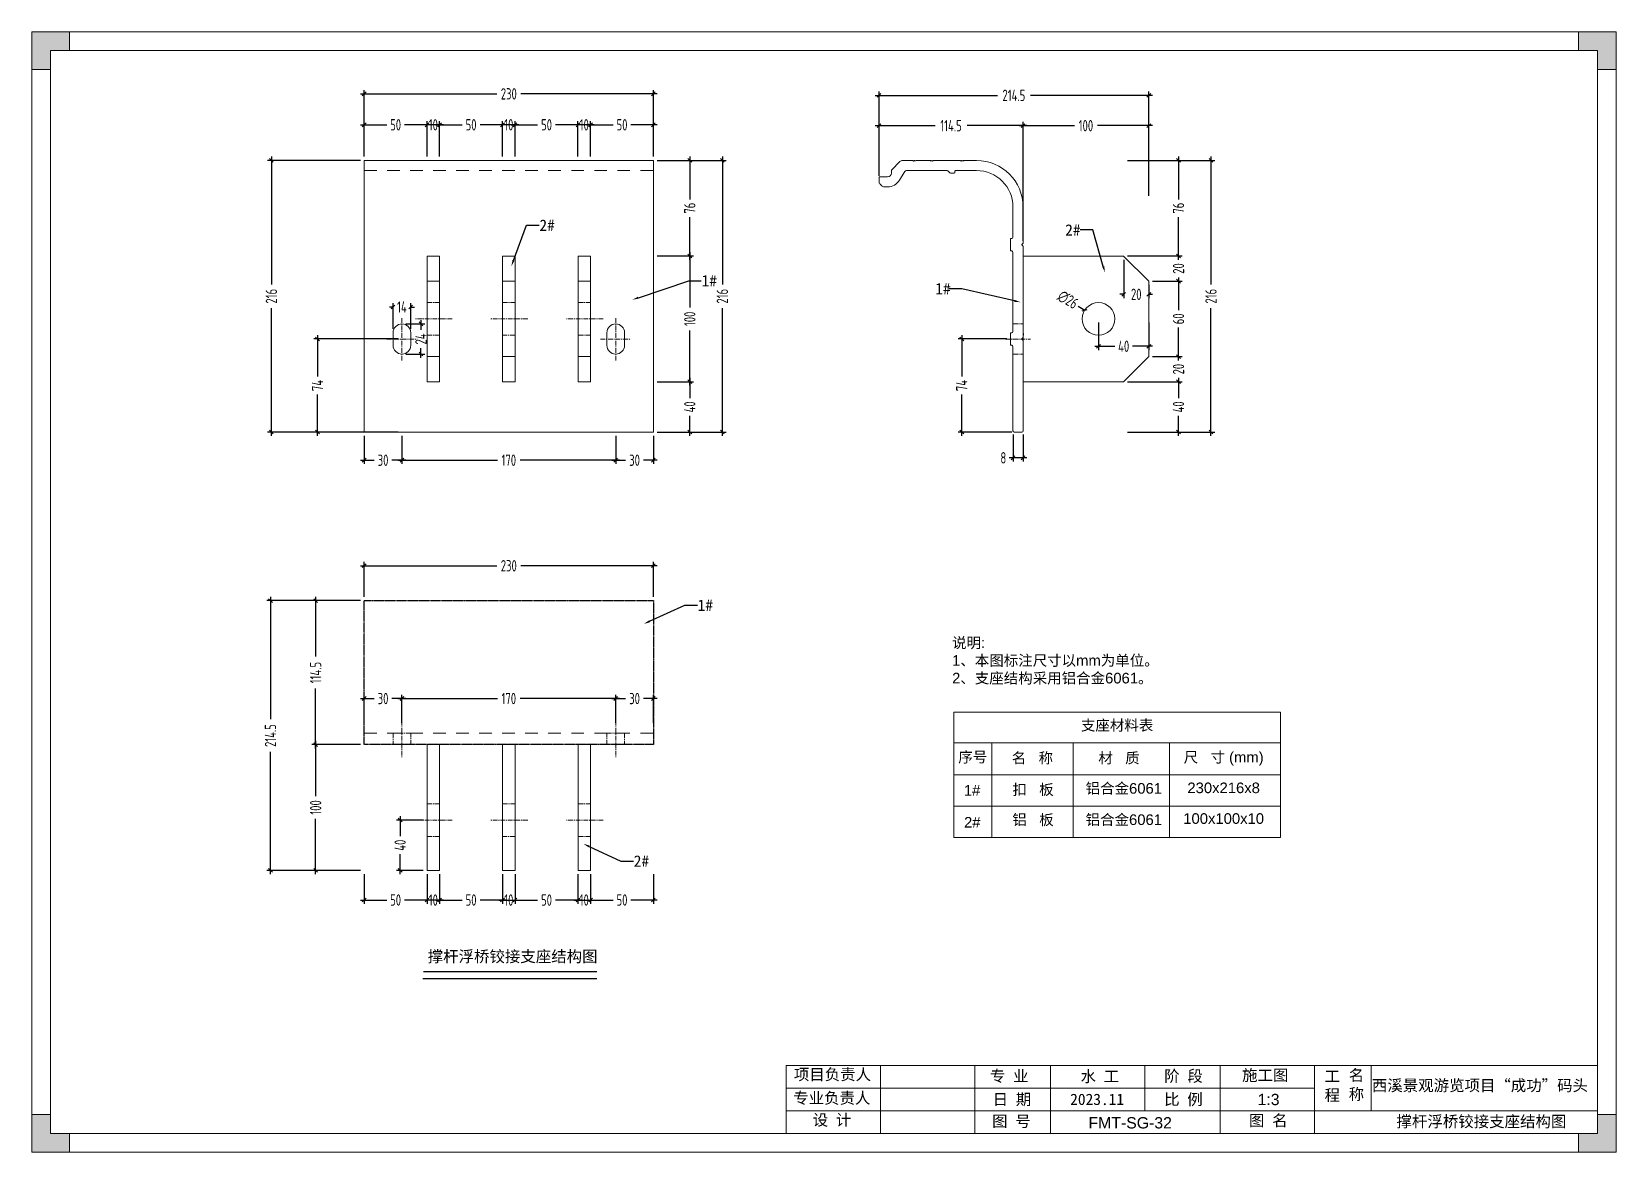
# Model space of a CAD drawing. Header units: millimetres. Extents: x 4 to 2106212, y -117026 to 198097.
# Drawn here: x 2096450 to 2097710, y 189147 to 190038 of the extents above; entities that cross this region are included whole.
import ezdxf
from ezdxf import colors
from ezdxf.entities.mleader import LeaderData, LeaderLine
from ezdxf.math import Vec2, Vec3

# ---------------------------------------------------------------- set-up
doc = ezdxf.new("R2010")
doc.units = ezdxf.units.MM
for name, pattern in [('CENTER', [0.6, 0.375, -0.075, 0.075, -0.075]), ('CENTER2', [28.575, 19.05, -3.175, 3.175, -3.175]), ('DASH', [0.35, 0.25, -0.1])]:
    doc.linetypes.add(name, pattern=pattern)
doc.layers.add('HR-dimension', color=9, linetype='Continuous')
doc.layers.add('标注', color=9, linetype='Continuous')
for name, color, linetype, lineweight in [('加强板', 140, 'Continuous', 18), ('图框', 7, 'Continuous', 13), ('型材', 7, 'Continuous', 15), ('扣板', 7, 'Continuous', 9), ('文本', 3, 'Continuous', 13), ('结构', 4, 'Continuous', 18), ('虚线', 1, 'CENTER2', 0)]:
    doc.layers.add(name, color=color, linetype=linetype, lineweight=lineweight)
doc.styles.add('Arial', font='arial.ttf')
doc.styles.add('hztxt', font='ros1.shx', dxfattribs={"width": 0.8, "bigfont": 'hztxt.shx'})
doc.styles.get("Standard").update_dxf_attribs({"font": 'arial.ttf'})
doc.dimstyles.new('DIM-3', dxfattribs={"dimscale": 3, "dimtxt": 3, "dimasz": 1, "dimexe": 1, "dimexo": 1, "dimgap": 1, "dimtad": 0, "dimdec": 1, "dimrnd": 0.0005, "dimzin": 9, "dimdsep": 46, "dimtxsty": 'hztxt', "dimblk": 'OBLIQUE', "dimcen": 0, "dimdle": 1, "dimclrd": 9, "dimclre": 9, "dimclrt": 2, "dimazin": 2, "dimtfac": 1, "dimtdec": 1, "dimtofl": 0, "dimtmove": 0, "dimatfit": 3, "dimfxl": 1, "dimarcsym": 2})

msp = doc.modelspace()

# ---------------------------------------------------------------- texts
at = {"layer": '文本', "style": 'Arial'}
for p in [(2097287.6363, 189432.4557), (2097287.6363, 189407.5592)]:
    msp.add_text('铝合金6061', height=8.4375, dxfattribs=at).set_placement(p)
at = {"layer": '文本', "insert": (2097181.4718, 189556.6923), "char_height": 8.4375, "attachment_point": 1, "style": 'Arial'}
msp.add_mtext_dynamic_manual_height_columns('{\\fSimSun|b0|i0|c134|p2;说明}:\\P1{\\fSimSun|b0|i0|c134|p2;、本图标注尺寸以}mm{\\fSimSun|b0|i0|c134|p2;为单位。\\P}2{\\fSimSun|b0|i0|c134|p2;、支座结构采用铝合金}6061{\\fSimSun|b0|i0|c134|p2;。}', width=193.979172, gutter_width=12.5, heights=[0], dxfattribs=at)
at = {"layer": '文本', "char_height": 8.4375, "attachment_point": 5, "style": 'Arial'}
for s, insert in [('支座材料表', (2097312.6906, 189486.3911)), ('序号', (2097197.9373, 189461.0972)), ('名   称', (2097245.2931, 189460.3825)), ('材   质', (2097314.1553, 189460.3825)), ('尺   寸 (mm)', (2097397.4026, 189460.1985)), ('扣   板', (2097245.8391, 189435.2709)), ('230x216x8', (2097397.4026, 189437.0378)), ('1#', (2097197.3602, 189435.0637)), ('铝   板', (2097245.8391, 189411.2732)), ('100x100x10', (2097397.4026, 189412.6259)), ('2#', (2097197.5108, 189409.6723))]:
    msp.add_mtext(s, dxfattribs=dict(at, insert=insert))
at = {"layer": '文本', "color": 6, "char_height": 9, "attachment_point": 1, "style": 'Arial'}
for s, width, gutter_width, heights, insert in [('撑杆浮桥铰接支座结构图', 164.493338, 1.4062, [0], (2096764.534, 189307.5775)), ('1:3', 19.702496, 1.4062, [0], (2097424.37, 189193.811)), ('{\\C256;FMT-SG-32}', 69.470087, 0, [9.4744], (2097289.8953, 189175.2669)), ('撑杆浮桥铰接支座结构图', 164.493338, 1.4062, [0], (2097534.8451, 189176.3363))]:
    msp.add_mtext_dynamic_manual_height_columns(s, width=width, gutter_width=gutter_width, heights=heights, dxfattribs=dict(at, insert=insert))

# ---------------------------------------------------------------- blocks, each defined once
blk = doc.blocks.new('GW-TK')
at = {"layer": '图框', "linetype": 'Continuous', "lineweight": 0}
h = blk.add_hatch(color=256, dxfattribs=at)
h.dxf.hatch_style = 1
h.paths.add_polyline_path([(927183.55, 464715.01), (927183.55, 464705.01), (927188.55, 464705.01), (927188.55, 464710.01), (927193.56, 464710.01), (927193.56, 464715.01)])
h = blk.add_hatch(color=256, dxfattribs=at)
h.dxf.hatch_style = 1
h.paths.add_polyline_path([(927593.55, 464715.01), (927593.55, 464710.01), (927598.55, 464710.01), (927598.55, 464705.01), (927603.55, 464705.01), (927603.55, 464715.01)])
h = blk.add_hatch(color=256, dxfattribs=at)
h.dxf.hatch_style = 1
h.paths.add_polyline_path([(927193.56, 464418.01), (927193.56, 464423.01), (927188.55, 464423.01), (927188.55, 464428.01), (927183.55, 464428.01), (927183.55, 464418.01)])
h = blk.add_hatch(color=256, dxfattribs=at)
h.dxf.hatch_style = 1
h.paths.add_polyline_path([(927603.55, 464418.01), (927603.55, 464428.01), (927598.55, 464428.01), (927598.55, 464423.01), (927593.55, 464423.01), (927593.55, 464418.01)])
at = {"layer": '图框', "linetype": 'Continuous'}
for p, q in [((927383.55, 464441.02), (927383.55, 464423.01)), ((927408.55, 464441.02), (927408.55, 464423.01)), ((927433.55, 464441.02), (927433.55, 464423.01)), ((927453.55, 464441.02), (927453.55, 464423.01)), ((927478.55, 464441.02), (927478.55, 464429.01)), ((927498.55, 464441.02), (927498.55, 464423.01)), ((927523.55, 464441.02), (927523.55, 464423.01)), ((927538.55, 464441.02), (927538.55, 464429.01)), ((927383.55, 464435.01), (927523.55, 464435.01)), ((927451.56, 464429.01), (927383.55, 464429.01)), ((927383.55, 464429.01), (927598.55, 464429.01))]:
    blk.add_line(p, q, dxfattribs=at)
at = {"layer": '图框', "linetype": 'Continuous', "lineweight": 0}
for points in [[(927188.55, 464705.01), (927188.55, 464710.01), (927193.56, 464710.01), (927193.56, 464715.01), (927183.55, 464715.01), (927183.55, 464705.01)], [(927598.55, 464705.01), (927598.55, 464710.01), (927593.55, 464710.01), (927593.55, 464715.01), (927603.55, 464715.01), (927603.55, 464705.01)], [(927188.55, 464428.01), (927188.55, 464423.01), (927193.56, 464423.01), (927193.56, 464418.01), (927183.55, 464418.01), (927183.55, 464428.01)], [(927598.55, 464428.01), (927598.55, 464423.01), (927593.55, 464423.01), (927593.55, 464418.01), (927603.55, 464418.01), (927603.55, 464428.01)]]:
    blk.add_lwpolyline(points, close=True, dxfattribs=at)
at = {"layer": '图框'}
for points in [[(927183.55, 464715.01), (927603.55, 464715.01), (927603.55, 464418.01), (927183.55, 464418.01)], [(927188.55, 464710.01), (927598.55, 464710.01), (927598.55, 464423.01), (927188.55, 464423.01)]]:
    blk.add_lwpolyline(points, close=True, dxfattribs=at)
at = {"layer": '图框', "linetype": 'Continuous'}
blk.add_lwpolyline([(927383.55, 464441.02), (927598.55, 464441.02)], dxfattribs=at)
at = {"layer": '图框', "linetype": 'Continuous', "char_height": 3, "attachment_point": 1}
for s, width, heights, insert in [('{\\fSimSun|b0|i0|c134|p2;项目负责人}', 26.0225, [0], (927385.56, 464440.15)), ('{\\fSimSun|b0|i0|c134|p2;专 业}', 12.8345, [0], (927437.53, 464439.73)), ('{\\fSimSun|b0|i0|c134|p2;阶 段}', 17.4775, [0], (927483.73, 464439.73)), ('{\\fSimSun|b0|i0|c134|p2;工 程}', 5.2119, [0], (927526.21, 464439.66)), ('{\\fSimSun|b0|i0|c134|p2;名 称}', 5.2119, [0], (927532.62, 464439.93)), ('{\\fSimSun|b0|i0|c134|p2;专业负责人}', 24.6361, [2.04], (927385.39, 464433.9)), ('{\\fSimSun|b0|i0|c134|p2;日 期}', 11.224, [0], (927438.25, 464433.55)), ('{\\fSimSun|b0|i0|c134|p2;比 例}', 10.9146, [0], (927483.71, 464433.55)), ('{\\fSimSun|b0|i0|c134|p2;设 计}', 16.2353, [0], (927390.55, 464428.09)), ('{\\fSimSun|b0|i0|c134|p2;图 号}', 23.6261, [0], (927438.11, 464427.75)), ('{\\fSimSun|b0|i0|c134|p2;图 名}', 12.066, [0], (927506.19, 464427.94))]:
    blk.add_mtext_dynamic_manual_height_columns(s, width=width, gutter_width=17.5, heights=heights, dxfattribs=dict(at, insert=insert))
at = {"layer": '图框', "color": 3, "linetype": 'Continuous', "char_height": 3, "attachment_point": 1}
for s, width, insert in [('{\\fSimSun|b0|i0|c134|p2;水 工}', 11.224, (927461.55, 464439.63)), ('\\pt9;{\\fSimSun|b0|i0|c134|p2;施工图}', 18.6303, (927504.36, 464439.94)), ('\\pt9;{\\fSimSun|b0|i0|c134|p2;西溪景观游览项目“成功”码头}', 60.0149, (927538.77, 464437.24)), ('{\\fSimSun|b0|i0|c134|p2;2023.11}', 11.224, (927458.8, 464433.55))]:
    blk.add_mtext_dynamic_manual_height_columns(s, width=width, gutter_width=17.5, heights=[0], dxfattribs=dict(at, insert=insert))
blk = doc.blocks.new('_Oblique')
at = {"color": 0, "linetype": 'ByBlock', "lineweight": -2}
blk.add_line((-0.5, -0.5), (0.5, 0.5), dxfattribs=at)
blk = doc.blocks.new('*D1831')
at = {"layer": 'Defpoints', "color": 0, "ltscale": 10, "transparency": 16777216}
for p in [(2096640.2, 189936), (2096714, 189936), (2096714, 189720)]:
    blk.add_point(p, dxfattribs=at)
at = {"layer": 'HR-dimension', "color": 9, "lineweight": -2, "ltscale": 10, "transparency": 16777216}
for p, q in [((2096711, 189936), (2096637.2, 189936)), ((2096640.2, 189939), (2096640.2, 189837.4)), ((2096640.2, 189717), (2096640.2, 189818.5)), ((2096711, 189720), (2096637.2, 189720))]:
    blk.add_line(p, q, dxfattribs=at)
at = {"layer": 'HR-dimension', "color": 9, "lineweight": -2, "ltscale": 10, "transparency": 16777216, "xscale": 3, "yscale": 3, "zscale": 3}
for p, rotation in [((2096640.2, 189936), 90), ((2096640.2, 189720), 270)]:
    blk.add_blockref('_Oblique', p, dxfattribs=dict(at, rotation=rotation))
at = {"layer": 'HR-dimension', "color": 2, "ltscale": 10, "transparency": 16777216, "insert": (2096640.2, 189828), "char_height": 9, "attachment_point": 5, "rotation": 90, "style": 'hztxt'}
blk.add_mtext('216', dxfattribs=at)
blk = doc.blocks.new('*D1832')
at = {"layer": 'Defpoints', "color": 0, "ltscale": 10, "transparency": 16777216}
for p in [(2096714, 189988.9), (2096714, 189936), (2096944, 189936)]:
    blk.add_point(p, dxfattribs=at)
at = {"layer": 'HR-dimension', "color": 9, "lineweight": -2, "ltscale": 10, "transparency": 16777216}
for p, q in [((2096711, 189988.9), (2096819.5, 189988.9)), ((2096714, 189939), (2096714, 189991.9)), ((2096947, 189988.9), (2096838.5, 189988.9)), ((2096944, 189939), (2096944, 189991.9))]:
    blk.add_line(p, q, dxfattribs=at)
at = {"layer": 'HR-dimension', "color": 9, "lineweight": -2, "ltscale": 10, "transparency": 16777216, "xscale": 3, "yscale": 3, "zscale": 3, "rotation": 180}
blk.add_blockref('_Oblique', (2096714, 189988.9), dxfattribs=at)
at = {"layer": 'HR-dimension', "color": 9, "lineweight": -2, "ltscale": 10, "transparency": 16777216, "xscale": 3, "yscale": 3, "zscale": 3}
blk.add_blockref('_Oblique', (2096944, 189988.9), dxfattribs=at)
at = {"layer": 'HR-dimension', "color": 2, "ltscale": 10, "transparency": 16777216, "insert": (2096829, 189988.9), "char_height": 9, "attachment_point": 5, "style": 'hztxt'}
blk.add_mtext('230', dxfattribs=at)
blk = doc.blocks.new('*D1833')
at = {"layer": 'Defpoints', "color": 0, "ltscale": 10, "transparency": 16777216}
for p in [(2096714, 189471.5), (2096675.4, 189371.5), (2096714, 189371.5)]:
    blk.add_point(p, dxfattribs=at)
at = {"layer": 'HR-dimension', "color": 9, "lineweight": -2, "ltscale": 10, "transparency": 16777216}
for p, q in [((2096711, 189471.5), (2096672.4, 189471.5)), ((2096675.4, 189474.5), (2096675.4, 189430.6)), ((2096675.4, 189368.5), (2096675.4, 189412.4)), ((2096711, 189371.5), (2096672.4, 189371.5))]:
    blk.add_line(p, q, dxfattribs=at)
at = {"layer": 'HR-dimension', "color": 9, "lineweight": -2, "ltscale": 10, "transparency": 16777216, "xscale": 3, "yscale": 3, "zscale": 3}
for p, rotation in [((2096675.4, 189471.5), 90), ((2096675.4, 189371.5), 270)]:
    blk.add_blockref('_Oblique', p, dxfattribs=dict(at, rotation=rotation))
at = {"layer": 'HR-dimension', "color": 2, "ltscale": 10, "transparency": 16777216, "insert": (2096675.4, 189421.5), "char_height": 9, "attachment_point": 5, "rotation": 90, "style": 'hztxt'}
blk.add_mtext('100', dxfattribs=at)
blk = doc.blocks.new('*D1820')
at = {"layer": 'Defpoints', "color": 0, "ltscale": 10, "transparency": 16777216}
for p in [(2096639.5, 189586), (2096714, 189586), (2096714, 189371.5)]:
    blk.add_point(p, dxfattribs=at)
at = {"layer": 'HR-dimension', "color": 9, "lineweight": -2, "ltscale": 10, "transparency": 16777216}
for p, q in [((2096711, 189586), (2096636.5, 189586)), ((2096639.5, 189589), (2096639.5, 189491.8)), ((2096639.5, 189368.5), (2096639.5, 189465.7)), ((2096711, 189371.5), (2096636.5, 189371.5))]:
    blk.add_line(p, q, dxfattribs=at)
at = {"layer": 'HR-dimension', "color": 9, "lineweight": -2, "ltscale": 10, "transparency": 16777216, "xscale": 3, "yscale": 3, "zscale": 3}
for p, rotation in [((2096639.5, 189586), 90), ((2096639.5, 189371.5), 270)]:
    blk.add_blockref('_Oblique', p, dxfattribs=dict(at, rotation=rotation))
at = {"layer": 'HR-dimension', "color": 2, "ltscale": 10, "transparency": 16777216, "insert": (2096639.5, 189478.7), "char_height": 9, "attachment_point": 5, "rotation": 90, "style": 'hztxt'}
blk.add_mtext('214.5', dxfattribs=at)
blk = doc.blocks.new('*D1822')
at = {"color": 9, "lineweight": -2, "transparency": 16777216}
for p, q in [((2096714, 189589), (2096714, 189616.7)), ((2096944, 189589), (2096944, 189616.7)), ((2096711, 189613.7), (2096819.5, 189613.7)), ((2096947, 189613.7), (2096838.5, 189613.7))]:
    blk.add_line(p, q, dxfattribs=at)
at = {"layer": 'Defpoints', "color": 0, "transparency": 16777216}
for p in [(2096714, 189613.7), (2096714, 189586), (2096944, 189586)]:
    blk.add_point(p, dxfattribs=at)
at = {"color": 9, "lineweight": -2, "transparency": 16777216, "xscale": 3, "yscale": 3, "zscale": 3, "rotation": 180}
blk.add_blockref('_Oblique', (2096714, 189613.7), dxfattribs=at)
at = {"color": 9, "lineweight": -2, "transparency": 16777216, "xscale": 3, "yscale": 3, "zscale": 3}
blk.add_blockref('_Oblique', (2096944, 189613.7), dxfattribs=at)
at = {"color": 2, "transparency": 16777216, "insert": (2096829, 189613.7), "char_height": 9, "attachment_point": 5, "style": 'hztxt'}
blk.add_mtext('230', dxfattribs=at)
blk = doc.blocks.new('*D1823')
at = {"layer": 'Defpoints', "color": 0, "ltscale": 10, "transparency": 16777216}
for p in [(2097227.9, 189794), (2097189.2, 189720), (2097231.9, 189720)]:
    blk.add_point(p, dxfattribs=at)
at = {"layer": 'HR-dimension', "color": 9, "lineweight": -2, "ltscale": 10, "transparency": 16777216}
for p, q in [((2097224.9, 189794), (2097186.2, 189794)), ((2097189.2, 189797), (2097189.2, 189764.2)), ((2097189.2, 189717), (2097189.2, 189749.8)), ((2097228.9, 189720), (2097186.2, 189720))]:
    blk.add_line(p, q, dxfattribs=at)
at = {"layer": 'HR-dimension', "color": 9, "lineweight": -2, "ltscale": 10, "transparency": 16777216, "xscale": 3, "yscale": 3, "zscale": 3}
for p, rotation in [((2097189.2, 189794), 90), ((2097189.2, 189720), 270)]:
    blk.add_blockref('_Oblique', p, dxfattribs=dict(at, rotation=rotation))
at = {"layer": 'HR-dimension', "color": 2, "ltscale": 10, "transparency": 16777216, "insert": (2097189.2, 189757), "char_height": 9, "attachment_point": 5, "rotation": 90, "style": 'hztxt'}
blk.add_mtext('74', dxfattribs=at)
blk = doc.blocks.new('*D1834')
at = {"color": 9, "lineweight": -2, "transparency": 16777216}
for p, q in [((2097120.4, 189963.6), (2097167.9, 189963.6)), ((2097123.4, 189923.8), (2097123.4, 189966.6)), ((2097240.9, 189963.6), (2097193.4, 189963.6)), ((2097237.9, 189872), (2097237.9, 189966.6))]:
    blk.add_line(p, q, dxfattribs=at)
at = {"layer": 'Defpoints', "color": 0, "transparency": 16777216}
for p in [(2097123.4, 189963.6), (2097123.4, 189920.8), (2097237.9, 189869)]:
    blk.add_point(p, dxfattribs=at)
at = {"color": 9, "lineweight": -2, "transparency": 16777216, "xscale": 3, "yscale": 3, "zscale": 3, "rotation": 180}
blk.add_blockref('_Oblique', (2097123.4, 189963.6), dxfattribs=at)
at = {"color": 9, "lineweight": -2, "transparency": 16777216, "xscale": 3, "yscale": 3, "zscale": 3}
blk.add_blockref('_Oblique', (2097237.9, 189963.6), dxfattribs=at)
at = {"color": 2, "transparency": 16777216, "insert": (2097180.6, 189963.6), "char_height": 9, "attachment_point": 5, "style": 'hztxt'}
blk.add_mtext('114.5', dxfattribs=at)
blk = doc.blocks.new('*D1829')
at = {"color": 9, "lineweight": -2, "transparency": 16777216}
for p, q in [((2097234.9, 189963.6), (2097278.8, 189963.6)), ((2097237.9, 189872), (2097237.9, 189966.6)), ((2097340.9, 189963.6), (2097297, 189963.6)), ((2097337.9, 189907.7), (2097337.9, 189966.6))]:
    blk.add_line(p, q, dxfattribs=at)
at = {"layer": 'Defpoints', "color": 0, "transparency": 16777216}
for p in [(2097237.9, 189963.6), (2097337.9, 189904.7), (2097237.9, 189869)]:
    blk.add_point(p, dxfattribs=at)
at = {"color": 9, "lineweight": -2, "transparency": 16777216, "xscale": 3, "yscale": 3, "zscale": 3, "rotation": 180}
blk.add_blockref('_Oblique', (2097237.9, 189963.6), dxfattribs=at)
at = {"color": 9, "lineweight": -2, "transparency": 16777216, "xscale": 3, "yscale": 3, "zscale": 3}
blk.add_blockref('_Oblique', (2097337.9, 189963.6), dxfattribs=at)
at = {"color": 2, "transparency": 16777216, "insert": (2097287.9, 189963.6), "char_height": 9, "attachment_point": 5, "style": 'hztxt'}
blk.add_mtext('100', dxfattribs=at)
blk = doc.blocks.new('*D1830')
at = {"color": 9, "lineweight": -2, "transparency": 16777216}
for p, q in [((2097120.4, 189987.7), (2097217.6, 189987.7)), ((2097123.4, 189923.8), (2097123.4, 189990.7)), ((2097340.9, 189987.7), (2097243.7, 189987.7)), ((2097337.9, 189912), (2097337.9, 189990.7))]:
    blk.add_line(p, q, dxfattribs=at)
at = {"layer": 'Defpoints', "color": 0, "transparency": 16777216}
for p in [(2097337.9, 189987.7), (2097123.4, 189920.8), (2097337.9, 189909)]:
    blk.add_point(p, dxfattribs=at)
at = {"color": 9, "lineweight": -2, "transparency": 16777216, "xscale": 3, "yscale": 3, "zscale": 3, "rotation": 180}
blk.add_blockref('_Oblique', (2097123.4, 189987.7), dxfattribs=at)
at = {"color": 9, "lineweight": -2, "transparency": 16777216, "xscale": 3, "yscale": 3, "zscale": 3}
blk.add_blockref('_Oblique', (2097337.9, 189987.7), dxfattribs=at)
at = {"color": 2, "transparency": 16777216, "insert": (2097230.6, 189987.7), "char_height": 9, "attachment_point": 5, "style": 'hztxt'}
blk.add_mtext('214.5', dxfattribs=at)
blk = doc.blocks.new('*U1814')
at = {"layer": '虚线', "color": 252}
blk.add_lwpolyline([(0, -5), (0, 5)], dxfattribs=at)
blk = doc.blocks.new('*U1815')
at = {"color": 0, "linetype": 'ByBlock', "lineweight": -2, "transparency": 16777216}
for p in [(0, 219.6), (0, 201.3), (0, 183), (0, 164.7), (0, 146.4), (0, 128.1), (0, 109.8), (0, 91.5), (0, 73.2), (0, 54.9), (0, 36.6), (0, 18.3), (0, 0)]:
    blk.add_blockref('*U1814', p, dxfattribs=at)
blk = doc.blocks.new('*U1810')
at = {"layer": '虚线', "color": 252}
blk.add_lwpolyline([(0, -5), (0, 5)], dxfattribs=at)
blk = doc.blocks.new('*U1811')
at = {"color": 0, "linetype": 'ByBlock', "lineweight": -2, "transparency": 16777216}
for p in [(0, 219.6), (0, 201.3), (0, 183), (0, 164.7), (0, 146.4), (0, 128.1), (0, 109.8), (0, 91.5), (0, 73.2), (0, 54.9), (0, 36.6), (0, 18.3), (0, 0)]:
    blk.add_blockref('*U1810', p, dxfattribs=at)
blk = doc.blocks.new('*D1821')
at = {"layer": 'Defpoints', "color": 0, "ltscale": 10, "transparency": 16777216}
for p in [(2096944, 189964.3), (2096894, 189936), (2096944, 189936)]:
    blk.add_point(p, dxfattribs=at)
at = {"layer": 'HR-dimension', "color": 9, "lineweight": -2, "ltscale": 10, "transparency": 16777216}
for p, q in [((2096891, 189964.3), (2096911.9, 189964.3)), ((2096894, 189939), (2096894, 189967.3)), ((2096947, 189964.3), (2096926.1, 189964.3)), ((2096944, 189939), (2096944, 189967.3))]:
    blk.add_line(p, q, dxfattribs=at)
at = {"layer": 'HR-dimension', "color": 9, "lineweight": -2, "ltscale": 10, "transparency": 16777216, "xscale": 3, "yscale": 3, "zscale": 3, "rotation": 180}
blk.add_blockref('_Oblique', (2096894, 189964.3), dxfattribs=at)
at = {"layer": 'HR-dimension', "color": 9, "lineweight": -2, "ltscale": 10, "transparency": 16777216, "xscale": 3, "yscale": 3, "zscale": 3}
blk.add_blockref('_Oblique', (2096944, 189964.3), dxfattribs=at)
at = {"layer": 'HR-dimension', "color": 2, "ltscale": 10, "transparency": 16777216, "insert": (2096919, 189964.3), "char_height": 9, "attachment_point": 5, "style": 'hztxt'}
blk.add_mtext('50', dxfattribs=at)
blk = doc.blocks.new('*D1826')
at = {"color": 9, "lineweight": -2, "transparency": 16777216}
for p, q in [((2096711, 189586), (2096672.4, 189586)), ((2096675.4, 189589), (2096675.4, 189541.5)), ((2096675.4, 189468.5), (2096675.4, 189516)), ((2096711, 189471.5), (2096672.4, 189471.5))]:
    blk.add_line(p, q, dxfattribs=at)
at = {"layer": 'Defpoints', "color": 0, "transparency": 16777216}
for p in [(2096675.4, 189586), (2096714, 189586), (2096714, 189471.5)]:
    blk.add_point(p, dxfattribs=at)
at = {"color": 9, "lineweight": -2, "transparency": 16777216, "xscale": 3, "yscale": 3, "zscale": 3}
for p, rotation in [((2096675.4, 189586), 90), ((2096675.4, 189471.5), 270)]:
    blk.add_blockref('_Oblique', p, dxfattribs=dict(at, rotation=rotation))
at = {"color": 2, "transparency": 16777216, "insert": (2096675.4, 189528.7), "char_height": 9, "attachment_point": 5, "rotation": 90, "style": 'hztxt'}
blk.add_mtext('114.5', dxfattribs=at)
blk = doc.blocks.new('*D1827')
at = {"color": 9, "lineweight": -2, "transparency": 16777216}
for p, q in [((2096714, 189717), (2096714, 189694.6)), ((2096744, 189717), (2096744, 189694.6)), ((2096711, 189697.6), (2096721.9, 189697.6)), ((2096747, 189697.6), (2096736.1, 189697.6))]:
    blk.add_line(p, q, dxfattribs=at)
at = {"layer": 'Defpoints', "color": 0, "transparency": 16777216}
for p in [(2096714, 189720), (2096744, 189720), (2096714, 189697.6)]:
    blk.add_point(p, dxfattribs=at)
at = {"color": 9, "lineweight": -2, "transparency": 16777216, "xscale": 3, "yscale": 3, "zscale": 3, "rotation": 180}
blk.add_blockref('_Oblique', (2096714, 189697.6), dxfattribs=at)
at = {"color": 9, "lineweight": -2, "transparency": 16777216, "xscale": 3, "yscale": 3, "zscale": 3}
blk.add_blockref('_Oblique', (2096744, 189697.6), dxfattribs=at)
at = {"color": 2, "transparency": 16777216, "insert": (2096729, 189697.6), "char_height": 9, "attachment_point": 5, "style": 'hztxt'}
blk.add_mtext('30', dxfattribs=at)
blk = doc.blocks.new('*D1828')
at = {"color": 9, "lineweight": -2, "transparency": 16777216}
for p, q in [((2096744, 189717), (2096744, 189694.6)), ((2096914, 189717), (2096914, 189694.6)), ((2096741, 189697.6), (2096819.9, 189697.6)), ((2096917, 189697.6), (2096838.1, 189697.6))]:
    blk.add_line(p, q, dxfattribs=at)
at = {"layer": 'Defpoints', "color": 0, "transparency": 16777216}
for p in [(2096744, 189720), (2096914, 189720), (2096914, 189697.6)]:
    blk.add_point(p, dxfattribs=at)
at = {"color": 9, "lineweight": -2, "transparency": 16777216, "xscale": 3, "yscale": 3, "zscale": 3, "rotation": 180}
blk.add_blockref('_Oblique', (2096744, 189697.6), dxfattribs=at)
at = {"color": 9, "lineweight": -2, "transparency": 16777216, "xscale": 3, "yscale": 3, "zscale": 3}
blk.add_blockref('_Oblique', (2096914, 189697.6), dxfattribs=at)
at = {"color": 2, "transparency": 16777216, "insert": (2096829, 189697.6), "char_height": 9, "attachment_point": 5, "style": 'hztxt'}
blk.add_mtext('170', dxfattribs=at)
blk = doc.blocks.new('*D1816')
at = {"color": 9, "lineweight": -2, "transparency": 16777216}
for p, q in [((2096914, 189717), (2096914, 189694.6)), ((2096944, 189717), (2096944, 189694.6)), ((2096911, 189697.6), (2096921.9, 189697.6)), ((2096947, 189697.6), (2096936.1, 189697.6))]:
    blk.add_line(p, q, dxfattribs=at)
at = {"layer": 'Defpoints', "color": 0, "transparency": 16777216}
for p in [(2096914, 189720), (2096944, 189720), (2096944, 189697.6)]:
    blk.add_point(p, dxfattribs=at)
at = {"color": 9, "lineweight": -2, "transparency": 16777216, "xscale": 3, "yscale": 3, "zscale": 3, "rotation": 180}
blk.add_blockref('_Oblique', (2096914, 189697.6), dxfattribs=at)
at = {"color": 9, "lineweight": -2, "transparency": 16777216, "xscale": 3, "yscale": 3, "zscale": 3}
blk.add_blockref('_Oblique', (2096944, 189697.6), dxfattribs=at)
at = {"color": 2, "transparency": 16777216, "insert": (2096929, 189697.6), "char_height": 9, "attachment_point": 5, "style": 'hztxt'}
blk.add_mtext('30', dxfattribs=at)
blk = doc.blocks.new('*D1824')
at = {"color": 9, "lineweight": -2, "transparency": 16777216}
for p, q in [((2096747, 189806), (2096762.1, 189806)), ((2096759.1, 189809), (2096759.1, 189801.2)), ((2096747, 189782), (2096762.1, 189782)), ((2096759.1, 189779), (2096759.1, 189786.8))]:
    blk.add_line(p, q, dxfattribs=at)
at = {"layer": 'Defpoints', "color": 0, "transparency": 16777216}
for p in [(2096744, 189806), (2096744, 189782), (2096759.1, 189782)]:
    blk.add_point(p, dxfattribs=at)
at = {"color": 9, "lineweight": -2, "transparency": 16777216, "xscale": 3, "yscale": 3, "zscale": 3}
for p, rotation in [((2096759.1, 189806), 90), ((2096759.1, 189782), 270)]:
    blk.add_blockref('_Oblique', p, dxfattribs=dict(at, rotation=rotation))
at = {"color": 2, "transparency": 16777216, "insert": (2096759.1, 189794), "char_height": 9, "attachment_point": 5, "rotation": 90, "style": 'hztxt'}
blk.add_mtext('24', dxfattribs=at)
blk = doc.blocks.new('*D1825')
at = {"color": 9, "lineweight": -2, "transparency": 16777216}
for p, q in [((2096737, 189819.4), (2096734, 189819.4)), ((2096737, 189802), (2096737, 189822.4)), ((2096751, 189802), (2096751, 189822.4)), ((2096751, 189819.4), (2096754, 189819.4))]:
    blk.add_line(p, q, dxfattribs=at)
at = {"layer": 'Defpoints', "color": 0, "transparency": 16777216}
for p in [(2096737, 189819.4), (2096737, 189799), (2096751, 189799)]:
    blk.add_point(p, dxfattribs=at)
at = {"color": 9, "lineweight": -2, "transparency": 16777216, "xscale": 3, "yscale": 3, "zscale": 3}
blk.add_blockref('_Oblique', (2096737, 189819.4), dxfattribs=at)
at = {"color": 9, "lineweight": -2, "transparency": 16777216, "xscale": 3, "yscale": 3, "zscale": 3, "rotation": 180}
blk.add_blockref('_Oblique', (2096751, 189819.4), dxfattribs=at)
at = {"color": 2, "transparency": 16777216, "insert": (2096744, 189819.4), "char_height": 9, "attachment_point": 5, "style": 'hztxt'}
blk.add_mtext('14', dxfattribs=at)
blk = doc.blocks.new('*U1812')
at = {"layer": '结构', "color": 4}
blk.add_lwpolyline([(-7, -5), (-7, 5, -1), (7, 5), (7, -5, -1)], format="xyb", close=True, dxfattribs=at)
at = {"layer": '虚线', "color": 1, "linetype": 'CENTER', "ltscale": 10}
for p, q in [((0, -17.1), (0, 17.1)), ((-12.1, 0), (12.1, 0))]:
    blk.add_line(p, q, dxfattribs=at)
blk = doc.blocks.new('*U1813')
at = {"color": 0, "linetype": 'ByBlock', "lineweight": -2, "transparency": 16777216}
for p in [(0, 0), (170, 0)]:
    blk.add_blockref('*U1812', p, dxfattribs=at)
blk = doc.blocks.new('*D1817')
at = {"color": 9, "lineweight": -2, "transparency": 16777216}
for p, q in [((2096711, 189508.1), (2096721.9, 189508.1)), ((2096714, 189488.8), (2096714, 189511.1)), ((2096747, 189508.1), (2096736.1, 189508.1)), ((2096744, 189488.8), (2096744, 189511.1))]:
    blk.add_line(p, q, dxfattribs=at)
at = {"layer": 'Defpoints', "color": 0, "transparency": 16777216}
for p in [(2096714, 189508.1), (2096714, 189485.8), (2096744, 189485.8)]:
    blk.add_point(p, dxfattribs=at)
at = {"color": 9, "lineweight": -2, "transparency": 16777216, "xscale": 3, "yscale": 3, "zscale": 3, "rotation": 180}
blk.add_blockref('_Oblique', (2096714, 189508.1), dxfattribs=at)
at = {"color": 9, "lineweight": -2, "transparency": 16777216, "xscale": 3, "yscale": 3, "zscale": 3}
blk.add_blockref('_Oblique', (2096744, 189508.1), dxfattribs=at)
at = {"color": 2, "transparency": 16777216, "insert": (2096729, 189508.1), "char_height": 9, "attachment_point": 5, "style": 'hztxt'}
blk.add_mtext('30', dxfattribs=at)
blk = doc.blocks.new('*D1818')
at = {"color": 9, "lineweight": -2, "transparency": 16777216}
for p, q in [((2096741, 189508.1), (2096819.9, 189508.1)), ((2096744, 189488.8), (2096744, 189511.1)), ((2096917, 189508.1), (2096838.1, 189508.1)), ((2096914, 189488.8), (2096914, 189511.1))]:
    blk.add_line(p, q, dxfattribs=at)
at = {"layer": 'Defpoints', "color": 0, "transparency": 16777216}
for p in [(2096914, 189508.1), (2096744, 189485.8), (2096914, 189485.8)]:
    blk.add_point(p, dxfattribs=at)
at = {"color": 9, "lineweight": -2, "transparency": 16777216, "xscale": 3, "yscale": 3, "zscale": 3, "rotation": 180}
blk.add_blockref('_Oblique', (2096744, 189508.1), dxfattribs=at)
at = {"color": 9, "lineweight": -2, "transparency": 16777216, "xscale": 3, "yscale": 3, "zscale": 3}
blk.add_blockref('_Oblique', (2096914, 189508.1), dxfattribs=at)
at = {"color": 2, "transparency": 16777216, "insert": (2096829, 189508.1), "char_height": 9, "attachment_point": 5, "style": 'hztxt'}
blk.add_mtext('170', dxfattribs=at)
blk = doc.blocks.new('*D1819')
at = {"color": 9, "lineweight": -2, "transparency": 16777216}
for p, q in [((2096911, 189508.1), (2096921.9, 189508.1)), ((2096914, 189488.8), (2096914, 189511.1)), ((2096947, 189508.1), (2096936.1, 189508.1)), ((2096944, 189488.8), (2096944, 189511.1))]:
    blk.add_line(p, q, dxfattribs=at)
at = {"layer": 'Defpoints', "color": 0, "transparency": 16777216}
for p in [(2096944, 189508.1), (2096914, 189485.8), (2096944, 189485.8)]:
    blk.add_point(p, dxfattribs=at)
at = {"color": 9, "lineweight": -2, "transparency": 16777216, "xscale": 3, "yscale": 3, "zscale": 3, "rotation": 180}
blk.add_blockref('_Oblique', (2096914, 189508.1), dxfattribs=at)
at = {"color": 9, "lineweight": -2, "transparency": 16777216, "xscale": 3, "yscale": 3, "zscale": 3}
blk.add_blockref('_Oblique', (2096944, 189508.1), dxfattribs=at)
at = {"color": 2, "transparency": 16777216, "insert": (2096929, 189508.1), "char_height": 9, "attachment_point": 5, "style": 'hztxt'}
blk.add_mtext('30', dxfattribs=at)
blk = doc.blocks.new('*D1835')
at = {"color": 9, "lineweight": -2, "transparency": 16777216}
for p, q in [((2097229.9, 189718), (2097229.9, 189696.5)), ((2097237.9, 189718), (2097237.9, 189696.5)), ((2097229.9, 189699.5), (2097226.9, 189699.5)), ((2097240.9, 189699.5), (2097229.9, 189699.5))]:
    blk.add_line(p, q, dxfattribs=at)
at = {"layer": 'Defpoints', "color": 0, "transparency": 16777216}
for p in [(2097229.9, 189721), (2097237.9, 189721), (2097229.9, 189699.5)]:
    blk.add_point(p, dxfattribs=at)
at = {"color": 9, "lineweight": -2, "transparency": 16777216, "xscale": 3, "yscale": 3, "zscale": 3, "rotation": 180}
blk.add_blockref('_Oblique', (2097229.9, 189699.5), dxfattribs=at)
at = {"color": 9, "lineweight": -2, "transparency": 16777216, "xscale": 3, "yscale": 3, "zscale": 3}
blk.add_blockref('_Oblique', (2097237.9, 189699.5), dxfattribs=at)
at = {"color": 2, "transparency": 16777216, "insert": (2097222.2, 189699.5), "char_height": 9, "attachment_point": 5, "style": 'hztxt'}
blk.add_mtext('8', dxfattribs=at)
blk = doc.blocks.new('*D1840')
at = {"color": 9, "lineweight": -2, "transparency": 16777216}
for p, q in [((2097320.9, 189860), (2097364.5, 189860)), ((2097361.5, 189860), (2097361.5, 189863)), ((2097340.9, 189840), (2097364.5, 189840)), ((2097361.5, 189840), (2097361.5, 189837))]:
    blk.add_line(p, q, dxfattribs=at)
at = {"layer": 'Defpoints', "color": 0, "transparency": 16777216}
for p in [(2097317.9, 189860), (2097337.9, 189840), (2097361.5, 189840)]:
    blk.add_point(p, dxfattribs=at)
at = {"color": 9, "lineweight": -2, "transparency": 16777216, "xscale": 3, "yscale": 3, "zscale": 3}
for p, rotation in [((2097361.5, 189860), 270), ((2097361.5, 189840), 90)]:
    blk.add_blockref('_Oblique', p, dxfattribs=dict(at, rotation=rotation))
at = {"color": 2, "transparency": 16777216, "insert": (2097361.5, 189850), "char_height": 9, "attachment_point": 5, "rotation": 90, "style": 'hztxt'}
blk.add_mtext('20', dxfattribs=at)
blk = doc.blocks.new('*D1841')
at = {"color": 9, "lineweight": -2, "transparency": 16777216}
for p, q in [((2097361.5, 189843), (2097361.5, 189816.9)), ((2097340.9, 189840), (2097364.5, 189840)), ((2097361.5, 189777), (2097361.5, 189803)), ((2097340.9, 189780), (2097364.5, 189780))]:
    blk.add_line(p, q, dxfattribs=at)
at = {"layer": 'Defpoints', "color": 0, "transparency": 16777216}
for p in [(2097337.9, 189840), (2097337.9, 189780), (2097361.5, 189780)]:
    blk.add_point(p, dxfattribs=at)
at = {"color": 9, "lineweight": -2, "transparency": 16777216, "xscale": 3, "yscale": 3, "zscale": 3}
for p, rotation in [((2097361.5, 189840), 90), ((2097361.5, 189780), 270)]:
    blk.add_blockref('_Oblique', p, dxfattribs=dict(at, rotation=rotation))
at = {"color": 2, "transparency": 16777216, "insert": (2097361.5, 189810), "char_height": 9, "attachment_point": 5, "rotation": 90, "style": 'hztxt'}
blk.add_mtext('60', dxfattribs=at)
blk = doc.blocks.new('*D1842')
at = {"color": 9, "lineweight": -2, "transparency": 16777216}
for p, q in [((2097340.9, 189780), (2097364.5, 189780)), ((2097361.5, 189780), (2097361.5, 189783)), ((2097320.9, 189760), (2097364.5, 189760)), ((2097361.5, 189760), (2097361.5, 189757))]:
    blk.add_line(p, q, dxfattribs=at)
at = {"layer": 'Defpoints', "color": 0, "transparency": 16777216}
for p in [(2097337.9, 189780), (2097317.9, 189760), (2097361.5, 189760)]:
    blk.add_point(p, dxfattribs=at)
at = {"color": 9, "lineweight": -2, "transparency": 16777216, "xscale": 3, "yscale": 3, "zscale": 3}
for p, rotation in [((2097361.5, 189780), 270), ((2097361.5, 189760), 90)]:
    blk.add_blockref('_Oblique', p, dxfattribs=dict(at, rotation=rotation))
at = {"color": 2, "transparency": 16777216, "insert": (2097361.5, 189770), "char_height": 9, "attachment_point": 5, "rotation": 90, "style": 'hztxt'}
blk.add_mtext('20', dxfattribs=at)
blk = doc.blocks.new('*D1838')
at = {"color": 9, "lineweight": -2, "transparency": 16777216}
for p, q in [((2097317.9, 189857), (2097317.9, 189826.5)), ((2097337.9, 189837), (2097337.9, 189826.5)), ((2097317.9, 189829.5), (2097314.9, 189829.5)), ((2097337.9, 189829.5), (2097340.9, 189829.5))]:
    blk.add_line(p, q, dxfattribs=at)
at = {"layer": 'Defpoints', "color": 0, "transparency": 16777216}
for p in [(2097317.9, 189860), (2097337.9, 189840), (2097317.9, 189829.5)]:
    blk.add_point(p, dxfattribs=at)
at = {"color": 9, "lineweight": -2, "transparency": 16777216, "xscale": 3, "yscale": 3, "zscale": 3}
blk.add_blockref('_Oblique', (2097317.9, 189829.5), dxfattribs=at)
at = {"color": 9, "lineweight": -2, "transparency": 16777216, "xscale": 3, "yscale": 3, "zscale": 3, "rotation": 180}
blk.add_blockref('_Oblique', (2097337.9, 189829.5), dxfattribs=at)
at = {"color": 2, "transparency": 16777216, "insert": (2097327.9, 189829.5), "char_height": 9, "attachment_point": 5, "style": 'hztxt'}
blk.add_mtext('20', dxfattribs=at)
blk = doc.blocks.new('*D1843')
at = {"color": 9, "lineweight": -2, "transparency": 16777216}
for p, q in [((2097297.9, 189807), (2097297.9, 189785.2)), ((2097337.9, 189807), (2097337.9, 189785.2)), ((2097294.9, 189788.2), (2097310.8, 189788.2)), ((2097340.9, 189788.2), (2097325, 189788.2))]:
    blk.add_line(p, q, dxfattribs=at)
at = {"layer": 'Defpoints', "color": 0, "transparency": 16777216}
for p in [(2097297.9, 189810), (2097337.9, 189810), (2097337.9, 189788.2)]:
    blk.add_point(p, dxfattribs=at)
at = {"color": 9, "lineweight": -2, "transparency": 16777216, "xscale": 3, "yscale": 3, "zscale": 3, "rotation": 180}
blk.add_blockref('_Oblique', (2097297.9, 189788.2), dxfattribs=at)
at = {"color": 9, "lineweight": -2, "transparency": 16777216, "xscale": 3, "yscale": 3, "zscale": 3}
blk.add_blockref('_Oblique', (2097337.9, 189788.2), dxfattribs=at)
at = {"color": 2, "transparency": 16777216, "insert": (2097317.9, 189788.2), "char_height": 9, "attachment_point": 5, "style": 'hztxt'}
blk.add_mtext('40', dxfattribs=at)
blk = doc.blocks.new('*D1839')
at = {"color": 9, "lineweight": -2, "transparency": 16777216}
for p, q in [((2097320.9, 189936), (2097364.5, 189936)), ((2097361.5, 189939), (2097361.5, 189905)), ((2097361.5, 189857), (2097361.5, 189890.9)), ((2097320.9, 189860), (2097364.5, 189860))]:
    blk.add_line(p, q, dxfattribs=at)
at = {"layer": 'Defpoints', "color": 0, "transparency": 16777216}
for p in [(2097317.9, 189936), (2097361.5, 189936), (2097317.9, 189860)]:
    blk.add_point(p, dxfattribs=at)
at = {"color": 9, "lineweight": -2, "transparency": 16777216, "xscale": 3, "yscale": 3, "zscale": 3}
for p, rotation in [((2097361.5, 189936), 90), ((2097361.5, 189860), 270)]:
    blk.add_blockref('_Oblique', p, dxfattribs=dict(at, rotation=rotation))
at = {"color": 2, "transparency": 16777216, "insert": (2097361.5, 189898), "char_height": 9, "attachment_point": 5, "rotation": 90, "style": 'hztxt'}
blk.add_mtext('76', dxfattribs=at)
blk = doc.blocks.new('*D1837')
at = {"color": 9, "lineweight": -2, "transparency": 16777216}
for p, q in [((2097320.9, 189760), (2097364.5, 189760)), ((2097361.5, 189763), (2097361.5, 189747)), ((2097361.5, 189717), (2097361.5, 189732.9)), ((2097320.9, 189720), (2097364.5, 189720))]:
    blk.add_line(p, q, dxfattribs=at)
at = {"layer": 'Defpoints', "color": 0, "transparency": 16777216}
for p in [(2097317.9, 189760), (2097317.9, 189720), (2097361.5, 189720)]:
    blk.add_point(p, dxfattribs=at)
at = {"color": 9, "lineweight": -2, "transparency": 16777216, "xscale": 3, "yscale": 3, "zscale": 3}
for p, rotation in [((2097361.5, 189760), 90), ((2097361.5, 189720), 270)]:
    blk.add_blockref('_Oblique', p, dxfattribs=dict(at, rotation=rotation))
at = {"color": 2, "transparency": 16777216, "insert": (2097361.5, 189740), "char_height": 9, "attachment_point": 5, "rotation": 90, "style": 'hztxt'}
blk.add_mtext('40', dxfattribs=at)
blk = doc.blocks.new('*D1844')
at = {"color": 9, "lineweight": -2, "transparency": 16777216}
blk.add_line((2097281.8, 189820.1), (2097286.9, 189816.9), dxfattribs=at)
at = {"layer": 'Defpoints', "color": 0, "transparency": 16777216}
for p in [(2097286.9, 189816.9), (2097308.9, 189803.1)]:
    blk.add_point(p, dxfattribs=at)
at = {"color": 9, "lineweight": -2, "transparency": 16777216, "xscale": 3, "yscale": 3, "zscale": 3, "rotation": 327.9095850338575}
blk.add_blockref('_Oblique', (2097286.9, 189816.9), dxfattribs=at)
at = {"color": 2, "transparency": 16777216, "insert": (2097273.6, 189825.2), "char_height": 9, "attachment_point": 5, "rotation": 327.9096, "style": 'hztxt'}
blk.add_mtext('∅26', dxfattribs=at)
blk = doc.blocks.new('*D1836')
at = {"color": 9, "lineweight": -2, "transparency": 16777216}
for p, q in [((2097320.9, 189936), (2097390.3, 189936)), ((2097387.3, 189939), (2097387.3, 189837.4)), ((2097387.3, 189717), (2097387.3, 189818.5)), ((2097320.9, 189720), (2097390.3, 189720))]:
    blk.add_line(p, q, dxfattribs=at)
at = {"layer": 'Defpoints', "color": 0, "transparency": 16777216}
for p in [(2097317.9, 189936), (2097317.9, 189720), (2097387.3, 189720)]:
    blk.add_point(p, dxfattribs=at)
at = {"color": 9, "lineweight": -2, "transparency": 16777216, "xscale": 3, "yscale": 3, "zscale": 3}
for p, rotation in [((2097387.3, 189936), 90), ((2097387.3, 189720), 270)]:
    blk.add_blockref('_Oblique', p, dxfattribs=dict(at, rotation=rotation))
at = {"color": 2, "transparency": 16777216, "insert": (2097387.3, 189828), "char_height": 9, "attachment_point": 5, "rotation": 90, "style": 'hztxt'}
blk.add_mtext('216', dxfattribs=at)
blk = doc.blocks.new('*D1845')
at = {"color": 9, "lineweight": -2, "transparency": 16777216}
for p, q in [((2096947, 189860), (2096975.9, 189860)), ((2096972.9, 189863), (2096972.9, 189819.1)), ((2096972.9, 189757), (2096972.9, 189800.8)), ((2096947, 189760), (2096975.9, 189760))]:
    blk.add_line(p, q, dxfattribs=at)
at = {"layer": 'Defpoints', "color": 0, "transparency": 16777216}
for p in [(2096944, 189860), (2096944, 189760), (2096972.9, 189760)]:
    blk.add_point(p, dxfattribs=at)
at = {"color": 9, "lineweight": -2, "transparency": 16777216, "xscale": 3, "yscale": 3, "zscale": 3}
for p, rotation in [((2096972.9, 189860), 90), ((2096972.9, 189760), 270)]:
    blk.add_blockref('_Oblique', p, dxfattribs=dict(at, rotation=rotation))
at = {"color": 2, "transparency": 16777216, "insert": (2096972.9, 189810), "char_height": 9, "attachment_point": 5, "rotation": 90, "style": 'hztxt'}
blk.add_mtext('100', dxfattribs=at)
blk = doc.blocks.new('*D1846')
at = {"color": 9, "lineweight": -2, "transparency": 16777216}
for p, q in [((2096947, 189936), (2096975.9, 189936)), ((2096972.9, 189939), (2096972.9, 189905)), ((2096972.9, 189857), (2096972.9, 189890.9)), ((2096947, 189860), (2096975.9, 189860))]:
    blk.add_line(p, q, dxfattribs=at)
at = {"layer": 'Defpoints', "color": 0, "transparency": 16777216}
for p in [(2096944, 189936), (2096972.9, 189936), (2096944, 189860)]:
    blk.add_point(p, dxfattribs=at)
at = {"color": 9, "lineweight": -2, "transparency": 16777216, "xscale": 3, "yscale": 3, "zscale": 3}
for p, rotation in [((2096972.9, 189936), 90), ((2096972.9, 189860), 270)]:
    blk.add_blockref('_Oblique', p, dxfattribs=dict(at, rotation=rotation))
at = {"color": 2, "transparency": 16777216, "insert": (2096972.9, 189898), "char_height": 9, "attachment_point": 5, "rotation": 90, "style": 'hztxt'}
blk.add_mtext('76', dxfattribs=at)
blk = doc.blocks.new('*D1847')
at = {"color": 9, "lineweight": -2, "transparency": 16777216}
for p, q in [((2096947, 189760), (2096975.9, 189760)), ((2096972.9, 189763), (2096972.9, 189747)), ((2096972.9, 189717), (2096972.9, 189732.9)), ((2096947, 189720), (2096975.9, 189720))]:
    blk.add_line(p, q, dxfattribs=at)
at = {"layer": 'Defpoints', "color": 0, "transparency": 16777216}
for p in [(2096944, 189760), (2096944, 189720), (2096972.9, 189720)]:
    blk.add_point(p, dxfattribs=at)
at = {"color": 9, "lineweight": -2, "transparency": 16777216, "xscale": 3, "yscale": 3, "zscale": 3}
for p, rotation in [((2096972.9, 189760), 90), ((2096972.9, 189720), 270)]:
    blk.add_blockref('_Oblique', p, dxfattribs=dict(at, rotation=rotation))
at = {"color": 2, "transparency": 16777216, "insert": (2096972.9, 189740), "char_height": 9, "attachment_point": 5, "rotation": 90, "style": 'hztxt'}
blk.add_mtext('40', dxfattribs=at)
blk = doc.blocks.new('*D1848')
at = {"color": 9, "lineweight": -2, "transparency": 16777216}
for p, q in [((2096947, 189936), (2097001.8, 189936)), ((2096998.8, 189939), (2096998.8, 189837.4)), ((2096998.8, 189717), (2096998.8, 189818.5)), ((2096947, 189720), (2097001.8, 189720))]:
    blk.add_line(p, q, dxfattribs=at)
at = {"layer": 'Defpoints', "color": 0, "transparency": 16777216}
for p in [(2096944, 189936), (2096944, 189720), (2096998.8, 189720)]:
    blk.add_point(p, dxfattribs=at)
at = {"color": 9, "lineweight": -2, "transparency": 16777216, "xscale": 3, "yscale": 3, "zscale": 3}
for p, rotation in [((2096998.8, 189936), 90), ((2096998.8, 189720), 270)]:
    blk.add_blockref('_Oblique', p, dxfattribs=dict(at, rotation=rotation))
at = {"color": 2, "transparency": 16777216, "insert": (2096998.8, 189828), "char_height": 9, "attachment_point": 5, "rotation": 90, "style": 'hztxt'}
blk.add_mtext('216', dxfattribs=at)
blk = doc.blocks.new('*D1849')
at = {"color": 9, "lineweight": -2, "transparency": 16777216}
for p, q in [((2096741, 189794), (2096673.9, 189794)), ((2096676.9, 189797), (2096676.9, 189764.2)), ((2096676.9, 189717), (2096676.9, 189749.8)), ((2096741, 189720), (2096673.9, 189720))]:
    blk.add_line(p, q, dxfattribs=at)
at = {"layer": 'Defpoints', "color": 0, "transparency": 16777216}
for p in [(2096744, 189794), (2096676.9, 189720), (2096744, 189720)]:
    blk.add_point(p, dxfattribs=at)
at = {"color": 9, "lineweight": -2, "transparency": 16777216, "xscale": 3, "yscale": 3, "zscale": 3}
for p, rotation in [((2096676.9, 189794), 90), ((2096676.9, 189720), 270)]:
    blk.add_blockref('_Oblique', p, dxfattribs=dict(at, rotation=rotation))
at = {"color": 2, "transparency": 16777216, "insert": (2096676.9, 189757), "char_height": 9, "attachment_point": 5, "rotation": 90, "style": 'hztxt'}
blk.add_mtext('74', dxfattribs=at)
blk = doc.blocks.new('*D1850')
at = {"color": 9, "lineweight": -2, "transparency": 16777216}
for p, q in [((2096897, 189964.3), (2096881, 189964.3)), ((2096884, 189939), (2096884, 189967.3)), ((2096894, 189939), (2096894, 189967.3))]:
    blk.add_line(p, q, dxfattribs=at)
at = {"layer": 'Defpoints', "color": 0, "transparency": 16777216}
for p in [(2096884, 189964.3), (2096884, 189936), (2096894, 189936)]:
    blk.add_point(p, dxfattribs=at)
at = {"color": 9, "lineweight": -2, "transparency": 16777216, "xscale": 3, "yscale": 3, "zscale": 3, "rotation": 180}
blk.add_blockref('_Oblique', (2096884, 189964.3), dxfattribs=at)
at = {"color": 9, "lineweight": -2, "transparency": 16777216, "xscale": 3, "yscale": 3, "zscale": 3}
blk.add_blockref('_Oblique', (2096894, 189964.3), dxfattribs=at)
at = {"color": 2, "transparency": 16777216, "insert": (2096889, 189964.3), "char_height": 9, "attachment_point": 5, "style": 'hztxt'}
blk.add_mtext('10', dxfattribs=at)
blk = doc.blocks.new('*D1852')
at = {"layer": 'Defpoints', "color": 0, "ltscale": 10, "transparency": 16777216}
for p in [(2096884, 189964.3), (2096834, 189936), (2096884, 189936)]:
    blk.add_point(p, dxfattribs=at)
at = {"layer": 'HR-dimension', "color": 9, "lineweight": -2, "ltscale": 10, "transparency": 16777216}
for p, q in [((2096831, 189964.3), (2096851.9, 189964.3)), ((2096834, 189939), (2096834, 189967.3)), ((2096887, 189964.3), (2096866.1, 189964.3)), ((2096884, 189939), (2096884, 189967.3))]:
    blk.add_line(p, q, dxfattribs=at)
at = {"layer": 'HR-dimension', "color": 9, "lineweight": -2, "ltscale": 10, "transparency": 16777216, "xscale": 3, "yscale": 3, "zscale": 3, "rotation": 180}
blk.add_blockref('_Oblique', (2096834, 189964.3), dxfattribs=at)
at = {"layer": 'HR-dimension', "color": 9, "lineweight": -2, "ltscale": 10, "transparency": 16777216, "xscale": 3, "yscale": 3, "zscale": 3}
blk.add_blockref('_Oblique', (2096884, 189964.3), dxfattribs=at)
at = {"layer": 'HR-dimension', "color": 2, "ltscale": 10, "transparency": 16777216, "insert": (2096859, 189964.3), "char_height": 9, "attachment_point": 5, "style": 'hztxt'}
blk.add_mtext('50', dxfattribs=at)
blk = doc.blocks.new('*D1851')
at = {"color": 9, "lineweight": -2, "transparency": 16777216}
for p, q in [((2096837, 189964.3), (2096821, 189964.3)), ((2096824, 189939), (2096824, 189967.3)), ((2096834, 189939), (2096834, 189967.3))]:
    blk.add_line(p, q, dxfattribs=at)
at = {"layer": 'Defpoints', "color": 0, "transparency": 16777216}
for p in [(2096824, 189964.3), (2096824, 189936), (2096834, 189936)]:
    blk.add_point(p, dxfattribs=at)
at = {"color": 9, "lineweight": -2, "transparency": 16777216, "xscale": 3, "yscale": 3, "zscale": 3, "rotation": 180}
blk.add_blockref('_Oblique', (2096824, 189964.3), dxfattribs=at)
at = {"color": 9, "lineweight": -2, "transparency": 16777216, "xscale": 3, "yscale": 3, "zscale": 3}
blk.add_blockref('_Oblique', (2096834, 189964.3), dxfattribs=at)
at = {"color": 2, "transparency": 16777216, "insert": (2096829, 189964.3), "char_height": 9, "attachment_point": 5, "style": 'hztxt'}
blk.add_mtext('10', dxfattribs=at)
blk = doc.blocks.new('*D1854')
at = {"layer": 'Defpoints', "color": 0, "ltscale": 10, "transparency": 16777216}
for p in [(2096824, 189964.3), (2096774, 189936), (2096824, 189936)]:
    blk.add_point(p, dxfattribs=at)
at = {"layer": 'HR-dimension', "color": 9, "lineweight": -2, "ltscale": 10, "transparency": 16777216}
for p, q in [((2096771, 189964.3), (2096791.9, 189964.3)), ((2096774, 189939), (2096774, 189967.3)), ((2096827, 189964.3), (2096806.1, 189964.3)), ((2096824, 189939), (2096824, 189967.3))]:
    blk.add_line(p, q, dxfattribs=at)
at = {"layer": 'HR-dimension', "color": 9, "lineweight": -2, "ltscale": 10, "transparency": 16777216, "xscale": 3, "yscale": 3, "zscale": 3, "rotation": 180}
blk.add_blockref('_Oblique', (2096774, 189964.3), dxfattribs=at)
at = {"layer": 'HR-dimension', "color": 9, "lineweight": -2, "ltscale": 10, "transparency": 16777216, "xscale": 3, "yscale": 3, "zscale": 3}
blk.add_blockref('_Oblique', (2096824, 189964.3), dxfattribs=at)
at = {"layer": 'HR-dimension', "color": 2, "ltscale": 10, "transparency": 16777216, "insert": (2096799, 189964.3), "char_height": 9, "attachment_point": 5, "style": 'hztxt'}
blk.add_mtext('50', dxfattribs=at)
blk = doc.blocks.new('*D1853')
at = {"color": 9, "lineweight": -2, "transparency": 16777216}
for p, q in [((2096777, 189964.3), (2096761, 189964.3)), ((2096764, 189939), (2096764, 189967.3)), ((2096774, 189939), (2096774, 189967.3))]:
    blk.add_line(p, q, dxfattribs=at)
at = {"layer": 'Defpoints', "color": 0, "transparency": 16777216}
for p in [(2096764, 189964.3), (2096764, 189936), (2096774, 189936)]:
    blk.add_point(p, dxfattribs=at)
at = {"color": 9, "lineweight": -2, "transparency": 16777216, "xscale": 3, "yscale": 3, "zscale": 3, "rotation": 180}
blk.add_blockref('_Oblique', (2096764, 189964.3), dxfattribs=at)
at = {"color": 9, "lineweight": -2, "transparency": 16777216, "xscale": 3, "yscale": 3, "zscale": 3}
blk.add_blockref('_Oblique', (2096774, 189964.3), dxfattribs=at)
at = {"color": 2, "transparency": 16777216, "insert": (2096769, 189964.3), "char_height": 9, "attachment_point": 5, "style": 'hztxt'}
blk.add_mtext('10', dxfattribs=at)
blk = doc.blocks.new('*D1855')
at = {"layer": 'Defpoints', "color": 0, "ltscale": 10, "transparency": 16777216}
for p in [(2096764, 189964.3), (2096714, 189936), (2096764, 189936)]:
    blk.add_point(p, dxfattribs=at)
at = {"layer": 'HR-dimension', "color": 9, "lineweight": -2, "ltscale": 10, "transparency": 16777216}
for p, q in [((2096711, 189964.3), (2096731.9, 189964.3)), ((2096714, 189939), (2096714, 189967.3)), ((2096767, 189964.3), (2096746.1, 189964.3)), ((2096764, 189939), (2096764, 189967.3))]:
    blk.add_line(p, q, dxfattribs=at)
at = {"layer": 'HR-dimension', "color": 9, "lineweight": -2, "ltscale": 10, "transparency": 16777216, "xscale": 3, "yscale": 3, "zscale": 3, "rotation": 180}
blk.add_blockref('_Oblique', (2096714, 189964.3), dxfattribs=at)
at = {"layer": 'HR-dimension', "color": 9, "lineweight": -2, "ltscale": 10, "transparency": 16777216, "xscale": 3, "yscale": 3, "zscale": 3}
blk.add_blockref('_Oblique', (2096764, 189964.3), dxfattribs=at)
at = {"layer": 'HR-dimension', "color": 2, "ltscale": 10, "transparency": 16777216, "insert": (2096739, 189964.3), "char_height": 9, "attachment_point": 5, "style": 'hztxt'}
blk.add_mtext('50', dxfattribs=at)
blk = doc.blocks.new('*D1856')
at = {"layer": 'Defpoints', "color": 0, "ltscale": 10, "transparency": 16777216}
for p in [(2096714, 189371.5), (2096764, 189371.5), (2096714, 189347.9)]:
    blk.add_point(p, dxfattribs=at)
at = {"layer": 'HR-dimension', "color": 9, "lineweight": -2, "ltscale": 10, "transparency": 16777216}
for p, q in [((2096714, 189368.5), (2096714, 189344.9)), ((2096764, 189368.5), (2096764, 189344.9)), ((2096711, 189347.9), (2096731.9, 189347.9)), ((2096767, 189347.9), (2096746.1, 189347.9))]:
    blk.add_line(p, q, dxfattribs=at)
at = {"layer": 'HR-dimension', "color": 9, "lineweight": -2, "ltscale": 10, "transparency": 16777216, "xscale": 3, "yscale": 3, "zscale": 3, "rotation": 180}
blk.add_blockref('_Oblique', (2096714, 189347.9), dxfattribs=at)
at = {"layer": 'HR-dimension', "color": 9, "lineweight": -2, "ltscale": 10, "transparency": 16777216, "xscale": 3, "yscale": 3, "zscale": 3}
blk.add_blockref('_Oblique', (2096764, 189347.9), dxfattribs=at)
at = {"layer": 'HR-dimension', "color": 2, "ltscale": 10, "transparency": 16777216, "insert": (2096739, 189347.9), "char_height": 9, "attachment_point": 5, "style": 'hztxt'}
blk.add_mtext('50', dxfattribs=at)
blk = doc.blocks.new('*D1857')
at = {"layer": 'Defpoints', "color": 0, "ltscale": 10, "transparency": 16777216}
for p in [(2096774, 189371.5), (2096824, 189371.5), (2096824, 189347.9)]:
    blk.add_point(p, dxfattribs=at)
at = {"layer": 'HR-dimension', "color": 9, "lineweight": -2, "ltscale": 10, "transparency": 16777216}
for p, q in [((2096774, 189368.5), (2096774, 189344.9)), ((2096824, 189368.5), (2096824, 189344.9)), ((2096771, 189347.9), (2096791.9, 189347.9)), ((2096827, 189347.9), (2096806.1, 189347.9))]:
    blk.add_line(p, q, dxfattribs=at)
at = {"layer": 'HR-dimension', "color": 9, "lineweight": -2, "ltscale": 10, "transparency": 16777216, "xscale": 3, "yscale": 3, "zscale": 3, "rotation": 180}
blk.add_blockref('_Oblique', (2096774, 189347.9), dxfattribs=at)
at = {"layer": 'HR-dimension', "color": 9, "lineweight": -2, "ltscale": 10, "transparency": 16777216, "xscale": 3, "yscale": 3, "zscale": 3}
blk.add_blockref('_Oblique', (2096824, 189347.9), dxfattribs=at)
at = {"layer": 'HR-dimension', "color": 2, "ltscale": 10, "transparency": 16777216, "insert": (2096799, 189347.9), "char_height": 9, "attachment_point": 5, "style": 'hztxt'}
blk.add_mtext('50', dxfattribs=at)
blk = doc.blocks.new('*D1858')
at = {"layer": 'Defpoints', "color": 0, "ltscale": 10, "transparency": 16777216}
for p in [(2096894, 189371.5), (2096944, 189371.5), (2096944, 189347.9)]:
    blk.add_point(p, dxfattribs=at)
at = {"layer": 'HR-dimension', "color": 9, "lineweight": -2, "ltscale": 10, "transparency": 16777216}
for p, q in [((2096894, 189368.5), (2096894, 189344.9)), ((2096944, 189368.5), (2096944, 189344.9)), ((2096891, 189347.9), (2096911.9, 189347.9)), ((2096947, 189347.9), (2096926.1, 189347.9))]:
    blk.add_line(p, q, dxfattribs=at)
at = {"layer": 'HR-dimension', "color": 9, "lineweight": -2, "ltscale": 10, "transparency": 16777216, "xscale": 3, "yscale": 3, "zscale": 3, "rotation": 180}
blk.add_blockref('_Oblique', (2096894, 189347.9), dxfattribs=at)
at = {"layer": 'HR-dimension', "color": 9, "lineweight": -2, "ltscale": 10, "transparency": 16777216, "xscale": 3, "yscale": 3, "zscale": 3}
blk.add_blockref('_Oblique', (2096944, 189347.9), dxfattribs=at)
at = {"layer": 'HR-dimension', "color": 2, "ltscale": 10, "transparency": 16777216, "insert": (2096919, 189347.9), "char_height": 9, "attachment_point": 5, "style": 'hztxt'}
blk.add_mtext('50', dxfattribs=at)
blk = doc.blocks.new('*D1859')
at = {"layer": 'Defpoints', "color": 0, "ltscale": 10, "transparency": 16777216}
for p in [(2096834, 189371.5), (2096884, 189371.5), (2096884, 189347.9)]:
    blk.add_point(p, dxfattribs=at)
at = {"layer": 'HR-dimension', "color": 9, "lineweight": -2, "ltscale": 10, "transparency": 16777216}
for p, q in [((2096834, 189368.5), (2096834, 189344.9)), ((2096884, 189368.5), (2096884, 189344.9)), ((2096831, 189347.9), (2096851.9, 189347.9)), ((2096887, 189347.9), (2096866.1, 189347.9))]:
    blk.add_line(p, q, dxfattribs=at)
at = {"layer": 'HR-dimension', "color": 9, "lineweight": -2, "ltscale": 10, "transparency": 16777216, "xscale": 3, "yscale": 3, "zscale": 3, "rotation": 180}
blk.add_blockref('_Oblique', (2096834, 189347.9), dxfattribs=at)
at = {"layer": 'HR-dimension', "color": 9, "lineweight": -2, "ltscale": 10, "transparency": 16777216, "xscale": 3, "yscale": 3, "zscale": 3}
blk.add_blockref('_Oblique', (2096884, 189347.9), dxfattribs=at)
at = {"layer": 'HR-dimension', "color": 2, "ltscale": 10, "transparency": 16777216, "insert": (2096859, 189347.9), "char_height": 9, "attachment_point": 5, "style": 'hztxt'}
blk.add_mtext('50', dxfattribs=at)
blk = doc.blocks.new('*D1860')
at = {"color": 9, "lineweight": -2, "transparency": 16777216}
for p, q in [((2096764, 189368.5), (2096764, 189344.9)), ((2096774, 189368.5), (2096774, 189344.9)), ((2096777, 189347.9), (2096761, 189347.9))]:
    blk.add_line(p, q, dxfattribs=at)
at = {"layer": 'Defpoints', "color": 0, "transparency": 16777216}
for p in [(2096764, 189371.5), (2096774, 189371.5), (2096764, 189347.9)]:
    blk.add_point(p, dxfattribs=at)
at = {"color": 9, "lineweight": -2, "transparency": 16777216, "xscale": 3, "yscale": 3, "zscale": 3, "rotation": 180}
blk.add_blockref('_Oblique', (2096764, 189347.9), dxfattribs=at)
at = {"color": 9, "lineweight": -2, "transparency": 16777216, "xscale": 3, "yscale": 3, "zscale": 3}
blk.add_blockref('_Oblique', (2096774, 189347.9), dxfattribs=at)
at = {"color": 2, "transparency": 16777216, "insert": (2096769, 189347.9), "char_height": 9, "attachment_point": 5, "style": 'hztxt'}
blk.add_mtext('10', dxfattribs=at)
blk = doc.blocks.new('*D1861')
at = {"color": 9, "lineweight": -2, "transparency": 16777216}
for p, q in [((2096824, 189368.5), (2096824, 189344.9)), ((2096834, 189368.5), (2096834, 189344.9)), ((2096821, 189347.9), (2096837, 189347.9))]:
    blk.add_line(p, q, dxfattribs=at)
at = {"layer": 'Defpoints', "color": 0, "transparency": 16777216}
for p in [(2096824, 189371.5), (2096834, 189371.5), (2096834, 189347.9)]:
    blk.add_point(p, dxfattribs=at)
at = {"color": 9, "lineweight": -2, "transparency": 16777216, "xscale": 3, "yscale": 3, "zscale": 3, "rotation": 180}
blk.add_blockref('_Oblique', (2096824, 189347.9), dxfattribs=at)
at = {"color": 9, "lineweight": -2, "transparency": 16777216, "xscale": 3, "yscale": 3, "zscale": 3}
blk.add_blockref('_Oblique', (2096834, 189347.9), dxfattribs=at)
at = {"color": 2, "transparency": 16777216, "insert": (2096829, 189347.9), "char_height": 9, "attachment_point": 5, "style": 'hztxt'}
blk.add_mtext('10', dxfattribs=at)
blk = doc.blocks.new('*D1862')
at = {"color": 9, "lineweight": -2, "transparency": 16777216}
for p, q in [((2096884, 189368.5), (2096884, 189344.9)), ((2096894, 189368.5), (2096894, 189344.9)), ((2096881, 189347.9), (2096897, 189347.9))]:
    blk.add_line(p, q, dxfattribs=at)
at = {"layer": 'Defpoints', "color": 0, "transparency": 16777216}
for p in [(2096884, 189371.5), (2096894, 189371.5), (2096894, 189347.9)]:
    blk.add_point(p, dxfattribs=at)
at = {"color": 9, "lineweight": -2, "transparency": 16777216, "xscale": 3, "yscale": 3, "zscale": 3, "rotation": 180}
blk.add_blockref('_Oblique', (2096884, 189347.9), dxfattribs=at)
at = {"color": 9, "lineweight": -2, "transparency": 16777216, "xscale": 3, "yscale": 3, "zscale": 3}
blk.add_blockref('_Oblique', (2096894, 189347.9), dxfattribs=at)
at = {"color": 2, "transparency": 16777216, "insert": (2096889, 189347.9), "char_height": 9, "attachment_point": 5, "style": 'hztxt'}
blk.add_mtext('10', dxfattribs=at)
blk = doc.blocks.new('*D1863')
at = {"color": 9, "lineweight": -2, "transparency": 16777216}
for p, q in [((2096742.6, 189414.5), (2096742.6, 189398.6)), ((2096761, 189411.5), (2096739.6, 189411.5)), ((2096742.6, 189368.5), (2096742.6, 189384.4)), ((2096761, 189371.5), (2096739.6, 189371.5))]:
    blk.add_line(p, q, dxfattribs=at)
at = {"layer": 'Defpoints', "color": 0, "transparency": 16777216}
for p in [(2096764, 189411.5), (2096742.6, 189371.5), (2096764, 189371.5)]:
    blk.add_point(p, dxfattribs=at)
at = {"color": 9, "lineweight": -2, "transparency": 16777216, "xscale": 3, "yscale": 3, "zscale": 3}
for p, rotation in [((2096742.6, 189411.5), 90), ((2096742.6, 189371.5), 270)]:
    blk.add_blockref('_Oblique', p, dxfattribs=dict(at, rotation=rotation))
at = {"color": 2, "transparency": 16777216, "insert": (2096742.6, 189391.5), "char_height": 9, "attachment_point": 5, "rotation": 90, "style": 'hztxt'}
blk.add_mtext('40', dxfattribs=at)
blk = doc.blocks.new('扣板A')
at = {"layer": '扣板'}
for p, q in [((33, 216), (43.2, 216)), ((43.3, 215.9), (43.7, 215.6)), ((44, 215.6), (44.4, 215.9)), ((44.6, 215.9), (45, 215.6)), ((45.3, 215.6), (45.7, 215.9)), ((45.8, 216), (67.2, 216)), ((67.3, 215.9), (67.7, 215.6)), ((68, 215.6), (68.4, 215.9)), ((68.6, 215.9), (69, 215.6)), ((69.3, 215.6), (69.7, 215.9)), ((69.8, 216), (81.2, 216)), ((81.3, 215.9), (81.7, 215.6)), ((82, 215.6), (82.4, 215.9)), ((82.6, 215.9), (83, 215.6)), ((83.3, 215.6), (83.7, 215.9)), ((83.8, 216), (91.8, 216)), ((93.9, 215.1), (100.4, 208.6)), ((49.7, 208), (33, 208)), ((50.2, 206.5), (50.2, 207.5)), ((53.8, 206), (50.7, 206)), ((55.9, 207.7), (54.5, 206.3)), ((88, 208), (56.6, 208)), ((90.6, 206.5), (94.2, 200.4)), ((100.7, 207.9), (100.7, 206)), ((103.7, 203), (110, 203)), ((110.5, 202.5), (110.5, 199.2)), ((103.7, 195), (106.3, 195)), ((108.4, 195.9), (109.6, 197.1)), ((-4, 150.2), (-4, 179)), ((4, 179), (4, 155)), ((5, 154), (5.5, 154)), ((6, 153.5), (6, 144.5)), ((-4, 75.2), (-4, 147.8)), ((-3.1, 149.1), (-3.9, 150)), ((-3.9, 148), (-3.1, 148.9)), ((4, 143), (4, 80)), ((5.5, 144), (5, 144)), ((5, 79), (5.5, 79)), ((6, 78.5), (6, 69.5)), ((-4, 1), (-4, 72.8)), ((-3.1, 74.1), (-3.9, 75)), ((-3.9, 73), (-3.1, 73.9)), ((4, 68), (4, 1)), ((5.5, 69), (5, 69)), ((3, 0), (-3, 0))]:
    blk.add_line(p, q, dxfattribs=at)
for centre, radius, start, end in [((33, 179), 37, 90, 180), ((43.2, 215.8), 0.2, 45, 90), ((43.8, 215.7), 0.2, 225, 315), ((44.5, 215.8), 0.2, 45, 135), ((45.2, 215.7), 0.2, 225, 315), ((45.8, 215.8), 0.2, 90, 135), ((67.2, 215.8), 0.2, 45, 90), ((67.8, 215.7), 0.2, 225, 315), ((68.5, 215.8), 0.2, 45, 135), ((69.2, 215.7), 0.2, 225, 315), ((69.8, 215.8), 0.2, 90, 135), ((81.2, 215.8), 0.2, 45, 90), ((81.8, 215.7), 0.2, 225, 315), ((82.5, 215.8), 0.2, 45, 135), ((83.2, 215.7), 0.2, 225, 315), ((83.8, 215.8), 0.2, 90, 135), ((91.8, 213), 3, 45, 90), ((33, 179), 29, 90, 180), ((49.7, 207.5), 0.5, 360, 90), ((50.7, 206.5), 0.5, 180, 270), ((53.8, 207), 1, 270, 315), ((56.6, 207), 1, 90, 135), ((88, 205), 3, 30.7817, 90), ((99.7, 207.9), 1, 0, 45), ((103.7, 206), 3, 180, 270), ((110, 202.5), 0.5, 0, 90), ((103.7, 206), 11, 210.7817, 270), ((106.3, 198), 3, 270, 315), ((107.5, 199.2), 3, 315, 0), ((5, 155), 1, 180, 270), ((5.5, 153.5), 0.5, 0, 90), ((-3.8, 150.2), 0.2, 180, 225), ((-3.8, 147.8), 0.2, 135, 180), ((-3.2, 149), 0.2, 315, 45), ((5, 143), 1, 90, 180), ((5.5, 144.5), 0.5, 270, 0), ((5, 80), 1, 180, 270), ((5.5, 78.5), 0.5, 0, 90), ((-3.8, 75.2), 0.2, 180, 225), ((-3.8, 72.8), 0.2, 135, 180), ((-3.2, 74), 0.2, 315, 45), ((5, 68), 1, 90, 180), ((5.5, 69.5), 0.5, 270, 0), ((-3, 1), 1, 180, 270), ((3, 1), 1, 270, 360)]:
    blk.add_arc(centre, radius, start, end, dxfattribs=at)

# ---------------------------------------------------------------- dimensions: what is measured, and where the dimension line sits
for base, p1, p2, picture, middle in [((2097337.8846, 189987.6916), (2097123.3846, 189920.8279), (2097337.8846, 189909.0077), '*D1830', (2097230.6346, 189987.6916)), ((2097123.3846, 189963.6214), (2097237.8846, 189868.9647), (2097123.3846, 189920.8279), '*D1834', (2097180.6346, 189963.6214)), ((2097237.8846, 189963.6214), (2097337.8846, 189904.7427), (2097237.8846, 189868.9647), '*D1829', (2097287.8846, 189963.6214)), ((2097317.8846, 189829.526), (2097337.8846, 189839.9566), (2097317.8846, 189859.9566), '*D1838', (2097327.8846, 189829.526)), ((2096737.014, 189819.4117), (2096751.014, 189798.9566), (2096737.014, 189798.9566), '*D1825', (2096744.014, 189819.4117)), ((2097337.8846, 189788.242), (2097297.8846, 189809.9566), (2097337.8846, 189809.9566), '*D1843', (2097317.8846, 189788.242)), ((2096714.014, 189697.6334), (2096744.014, 189719.9566), (2096714.014, 189719.9566), '*D1827', (2096729.014, 189697.6334)), ((2096914.014, 189697.6334), (2096744.014, 189719.9566), (2096914.014, 189719.9566), '*D1828', (2096829.014, 189697.6334)), ((2096944.014, 189697.6334), (2096914.014, 189719.9566), (2096944.014, 189719.9566), '*D1816', (2096929.014, 189697.6334)), ((2097229.8846, 189699.4568), (2097237.8846, 189720.9566), (2097229.8846, 189720.9566), '*D1835', (2097222.2046, 189699.4568)), ((2096714.014, 189613.735), (2096944.014, 189585.9956), (2096714.014, 189585.9956), '*D1822', (2096829.014, 189613.735)), ((2096714.014, 189508.1121), (2096744.014, 189485.7889), (2096714.014, 189485.7889), '*D1817', (2096729.014, 189508.1121)), ((2096914.014, 189508.1121), (2096744.014, 189485.7889), (2096914.014, 189485.7889), '*D1818', (2096829.014, 189508.1121)), ((2096944.014, 189508.1121), (2096914.014, 189485.7889), (2096944.014, 189485.7889), '*D1819', (2096929.014, 189508.1121))]:
    dim = msp.add_linear_dim(base=base, p1=p1, p2=p2, dimstyle='DIM-3')
    dim.commit()
    dim.dimension.update_dxf_attribs({"geometry": picture, "text_midpoint": middle})
for base, p1, p2, picture, middle in [((2096764.014, 189964.2587), (2096774.014, 189935.9566), (2096764.014, 189935.9566), '*D1853', (2096769.014, 189964.2587)), ((2096824.014, 189964.2587), (2096834.014, 189935.9566), (2096824.014, 189935.9566), '*D1851', (2096829.014, 189964.2587)), ((2096884.014, 189964.2587), (2096894.014, 189935.9566), (2096884.014, 189935.9566), '*D1850', (2096889.014, 189964.2587)), ((2096764.014, 189347.8758), (2096774.014, 189371.4956), (2096764.014, 189371.4956), '*D1860', (2096769.014, 189347.8758)), ((2096834.014, 189347.8758), (2096824.014, 189371.4956), (2096834.014, 189371.4956), '*D1861', (2096829.014, 189347.8758)), ((2096894.014, 189347.8758), (2096884.014, 189371.4956), (2096894.014, 189371.4956), '*D1862', (2096889.014, 189347.8758))]:
    dim = msp.add_linear_dim(base=base, p1=p1, p2=p2, dimstyle='DIM-3')
    dim.commit()
    dim.dimension.update_dxf_attribs({"geometry": picture, "text_midpoint": middle, "dimtype": 160})
for base, p1, p2, picture, middle in [((2096972.886, 189935.9566), (2096944.014, 189859.9566), (2096944.014, 189935.9566), '*D1846', (2096972.886, 189897.9566)), ((2096998.7605, 189719.9566), (2096944.014, 189935.9566), (2096944.014, 189719.9566), '*D1848', (2096998.7605, 189827.9566)), ((2097361.4669, 189935.9566), (2097317.8846, 189859.9566), (2097317.8846, 189935.9566), '*D1839', (2097361.4669, 189897.9566)), ((2097387.3414, 189719.9566), (2097317.8846, 189935.9566), (2097317.8846, 189719.9566), '*D1836', (2097387.3414, 189827.9566)), ((2096972.886, 189759.9566), (2096944.014, 189859.9566), (2096944.014, 189759.9566), '*D1845', (2096972.886, 189809.9566)), ((2097361.4669, 189839.9566), (2097317.8846, 189859.9566), (2097337.8846, 189839.9566), '*D1840', (2097361.4669, 189849.9566)), ((2097361.4669, 189779.9566), (2097337.8846, 189839.9566), (2097337.8846, 189779.9566), '*D1841', (2097361.4669, 189809.9566)), ((2096759.06, 189781.9566), (2096744.014, 189805.9566), (2096744.014, 189781.9566), '*D1824', (2096759.06, 189793.9566)), ((2096676.8622, 189719.9566), (2096744.014, 189793.9566), (2096744.014, 189719.9566), '*D1849', (2096676.8622, 189756.9566)), ((2097361.4669, 189759.9566), (2097337.8846, 189779.9566), (2097317.8846, 189759.9566), '*D1842', (2097361.4669, 189769.9566)), ((2096972.886, 189719.9566), (2096944.014, 189759.9566), (2096944.014, 189719.9566), '*D1847', (2096972.886, 189739.9566)), ((2097361.4669, 189719.9566), (2097317.8846, 189759.9566), (2097317.8846, 189719.9566), '*D1837', (2097361.4669, 189739.9566)), ((2096675.3649, 189585.9956), (2096714.014, 189471.4956), (2096714.014, 189585.9956), '*D1826', (2096675.3649, 189528.7456)), ((2096742.5921, 189371.4956), (2096764.014, 189411.4956), (2096764.014, 189371.4956), '*D1863', (2096742.5921, 189391.4956))]:
    dim = msp.add_linear_dim(base=base, p1=p1, p2=p2, angle=90, dimstyle='DIM-3')
    dim.commit()
    dim.dimension.update_dxf_attribs({"geometry": picture, "text_midpoint": middle})
dim = msp.add_diameter_dim_2p(p1=(2097308.8983, 189803.0502), p2=(2097286.8709, 189816.8629), dimstyle='DIM-3')
dim.commit()
dim.dimension.update_dxf_attribs({"geometry": '*D1844', "text_midpoint": (2097273.5527, 189825.2143)})
at = {"layer": 'HR-dimension', "ltscale": 10}
for base, p1, p2, picture, middle in [((2096714.014, 189988.853), (2096944.014, 189935.9566), (2096714.014, 189935.9566), '*D1832', (2096829.014, 189988.853)), ((2096764.014, 189964.2587), (2096714.014, 189935.9566), (2096764.014, 189935.9566), '*D1855', (2096739.014, 189964.2587)), ((2096824.014, 189964.2587), (2096774.014, 189935.9566), (2096824.014, 189935.9566), '*D1854', (2096799.014, 189964.2587)), ((2096884.014, 189964.2587), (2096834.014, 189935.9566), (2096884.014, 189935.9566), '*D1852', (2096859.014, 189964.2587)), ((2096944.014, 189964.2587), (2096894.014, 189935.9566), (2096944.014, 189935.9566), '*D1821', (2096919.014, 189964.2587)), ((2096714.014, 189347.8758), (2096764.014, 189371.4956), (2096714.014, 189371.4956), '*D1856', (2096739.014, 189347.8758)), ((2096824.014, 189347.8758), (2096774.014, 189371.4956), (2096824.014, 189371.4956), '*D1857', (2096799.014, 189347.8758)), ((2096884.014, 189347.8758), (2096834.014, 189371.4956), (2096884.014, 189371.4956), '*D1859', (2096859.014, 189347.8758)), ((2096944.014, 189347.8758), (2096894.014, 189371.4956), (2096944.014, 189371.4956), '*D1858', (2096919.014, 189347.8758))]:
    dim = msp.add_linear_dim(base=base, p1=p1, p2=p2, dimstyle='DIM-3', dxfattribs=at)
    dim.commit()
    dim.dimension.update_dxf_attribs({"geometry": picture, "text_midpoint": middle})
for base, p1, p2, picture, middle in [((2096640.1543, 189935.9566), (2096714.014, 189719.9566), (2096714.014, 189935.9566), '*D1831', (2096640.1543, 189827.9566)), ((2097189.2355, 189719.9566), (2097227.8846, 189793.9566), (2097231.8846, 189719.9566), '*D1823', (2097189.2355, 189756.9566)), ((2096639.5019, 189585.9956), (2096714.014, 189371.4956), (2096714.014, 189585.9956), '*D1820', (2096639.5019, 189478.7456)), ((2096675.3649, 189371.4956), (2096714.014, 189471.4956), (2096714.014, 189371.4956), '*D1833', (2096675.3649, 189421.4956))]:
    dim = msp.add_linear_dim(base=base, p1=p1, p2=p2, angle=90, dimstyle='DIM-3', dxfattribs=at)
    dim.commit()
    dim.dimension.update_dxf_attribs({"geometry": picture, "text_midpoint": middle})

# ---------------------------------------------------------------- linework, layer by layer
for p, q in [((2097237.8846, 189798.4629), (2097237.8846, 189797.0629)), ((2096760.7359, 189285.5327), (2096898.9621, 189285.5327))]:
    msp.add_line(p, q)
at = {"const_width": 1.125}
msp.add_lwpolyline([(2096760.9111, 189290.877), (2096899.1441, 189290.877)], dxfattribs=at)
at = {"layer": 'HR-dimension', "color": 6, "linetype": 'DASH'}
msp.add_lwpolyline([(2096714.014, 189585.9956), (2096944.014, 189585.9956), (2096944.014, 189471.4956), (2096714.014, 189471.4956)], close=True, dxfattribs=at)
at = {"layer": '加强板', "color": 3}
for points in [[(2096764.014, 189859.9566), (2096774.014, 189859.9566), (2096774.014, 189759.9566), (2096764.014, 189759.9566)], [(2096824.014, 189859.9566), (2096834.014, 189859.9566), (2096834.014, 189759.9566), (2096824.014, 189759.9566)], [(2096884.014, 189859.9566), (2096894.014, 189859.9566), (2096894.014, 189759.9566), (2096884.014, 189759.9566)], [(2097317.8846, 189859.9566), (2097337.8846, 189839.9566), (2097337.8846, 189779.9566), (2097317.8846, 189759.9566), (2097237.8846, 189759.9566), (2097237.8846, 189859.9566)], [(2096764.014, 189371.4956), (2096764.014, 189471.4956), (2096774.014, 189471.4956), (2096774.014, 189371.4956)], [(2096824.014, 189371.4956), (2096824.014, 189471.4956), (2096834.014, 189471.4956), (2096834.014, 189371.4956)], [(2096884.014, 189371.4956), (2096884.014, 189471.4956), (2096894.014, 189471.4956), (2096894.014, 189371.4956)]]:
    msp.add_lwpolyline(points, close=True, dxfattribs=at)
for points in [[(2096764.014, 189839.9566), (2096774.014, 189839.9566)], [(2096824.014, 189839.9566), (2096834.014, 189839.9566)], [(2096884.014, 189839.9566), (2096894.014, 189839.9566)], [(2096764.014, 189779.9566), (2096774.014, 189779.9566)], [(2096824.014, 189779.9566), (2096834.014, 189779.9566)], [(2096884.014, 189779.9566), (2096894.014, 189779.9566)]]:
    msp.add_lwpolyline(points, dxfattribs=at)
msp.add_circle((2097297.8846, 189809.9566), 13, dxfattribs=at)
at = {"layer": '文本'}
for p, q in [((2097182.7581, 189497.2175), (2097182.7581, 189397.6317)), ((2097182.7581, 189497.2175), (2097442.6349, 189497.2175)), ((2097442.6349, 189497.2175), (2097442.6349, 189397.6317)), ((2097182.7581, 189473.0127), (2097442.6349, 189473.0127)), ((2097213.0502, 189473.0127), (2097213.0502, 189397.6317)), ((2097277.6338, 189473.0127), (2097277.6338, 189397.6317)), ((2097354.2313, 189473.0127), (2097354.2313, 189397.6317)), ((2097442.6349, 189473.0127), (2097442.6349, 189397.9092)), ((2097182.7581, 189447.4246), (2097442.6349, 189447.4246)), ((2097182.7581, 189422.5282), (2097442.6349, 189422.5282)), ((2097182.7581, 189397.6317), (2097442.6349, 189397.6317))]:
    msp.add_line(p, q, dxfattribs=at)
at = {"layer": '结构', "color": 6}
msp.add_lwpolyline([(2096714.014, 189935.9566), (2096944.014, 189935.9566), (2096944.014, 189719.9566), (2096714.014, 189719.9566)], close=True, dxfattribs=at)
at = {"layer": '虚线', "color": 1, "linetype": 'CENTER', "ltscale": 10}
for points in [[(2096774.014, 189822.9566), (2096764.014, 189822.9566), (2096764.014, 189796.9566), (2096774.014, 189796.9566)], [(2096834.014, 189822.9566), (2096824.014, 189822.9566), (2096824.014, 189796.9566), (2096834.014, 189796.9566)], [(2096894.014, 189822.9566), (2096884.014, 189822.9566), (2096884.014, 189796.9566), (2096894.014, 189796.9566)], [(2096737.014, 189471.4956), (2096751.014, 189471.4956), (2096751.014, 189480.4956), (2096737.014, 189480.4956)], [(2096921.014, 189471.4956), (2096907.014, 189471.4956), (2096907.014, 189480.4956), (2096921.014, 189480.4956)], [(2096774.014, 189424.4956), (2096764.014, 189424.4956), (2096764.014, 189398.4956), (2096774.014, 189398.4956)], [(2096834.014, 189424.4956), (2096824.014, 189424.4956), (2096824.014, 189398.4956), (2096834.014, 189398.4956)], [(2096894.014, 189424.4956), (2096884.014, 189424.4956), (2096884.014, 189398.4956), (2096894.014, 189398.4956)]]:
    msp.add_lwpolyline(points, close=True, dxfattribs=at)
for points in [[(2096784.014, 189809.9566), (2096754.014, 189809.9566)], [(2096844.014, 189809.9566), (2096814.014, 189809.9566)], [(2096904.014, 189809.9566), (2096874.014, 189809.9566)], [(2097229.8846, 189805.9516), (2097237.8846, 189805.9516)], [(2097223.8846, 189793.9566), (2097243.8846, 189793.9566)], [(2097229.8846, 189781.9516), (2097237.8846, 189781.9516)], [(2096744.014, 189490.4956), (2096744.014, 189461.4956)], [(2096914.014, 189490.4956), (2096914.014, 189461.4956)], [(2096784.014, 189411.4956), (2096754.014, 189411.4956)], [(2096844.014, 189411.4956), (2096814.014, 189411.4956)], [(2096904.014, 189411.4956), (2096874.014, 189411.4956)]]:
    msp.add_lwpolyline(points, dxfattribs=at)

# ---------------------------------------------------------------- block references
at = {"color": 252, "xscale": -1, "rotation": 270}
for name, p in [('*U1815', (2096719.014, 189927.9566)), ('*U1811', (2096719.014, 189480.4956))]:
    msp.add_blockref(name, p, dxfattribs=at)
msp.add_blockref('*U1813', (2096744.014, 189793.9566))
at = {"layer": '型材', "color": 2, "lineweight": 100, "transparency": 33554661, "xscale": -1}
msp.add_blockref('扣板A', (2097233.8846, 189719.9566), dxfattribs=at)
at = {"layer": '文本', "xscale": 3, "yscale": 3, "zscale": 3}
msp.add_blockref('GW-TK', (-685101.0345, -1204106.72), dxfattribs=at)

msp.set_redraw_order([(e.dxf.handle, doc.entitydb.next_handle()) for e in msp.query("TEXT MTEXT ATTDEF DIMENSION ARC_DIMENSION")])  # texts and dimensions are drawn at this point

# ---------------------------------------------------------------- leaders
at = {"layer": '标注', "color": 6}
ml = msp.add_multileader_mtext('Standard', dxfattribs=at)
ml.set_content('{\\fSimSun|b0|i0|c134|p2;2#}', color=6, style='Arial')
ml.set_leader_properties(color=9)
ml.build(insert=Vec2(0, 0))
ml.multileader.update_dxf_attribs({"dogleg_length": 100, "arrow_head_size": 5})
ctx = ml.context
ctx.base_point, ctx.char_height, ctx.arrow_head_size, ctx.landing_gap_size, ctx.plane_origin = Vec3(2096853.1488, 189884.4126), 9, 5, 0.2, Vec3(2096773.1933, 320930.4194)
notes = []
notes.append((ctx, [(0, (1, 1, 0), (2096843.1488, 189884.4126), (1, 0), 10, [(0, [(2096830.9675, 189851.7726)], 0, [])])]))
ctx.mtext.insert, ctx.mtext.width, ctx.mtext.defined_height, ctx.mtext.flow_direction = Vec3(2096853.3488, 189888.9126), 100, 36.9267, 5
ml = msp.add_multileader_mtext('Standard', dxfattribs=at)
ml.set_content('{\\fSimSun|b0|i0|c134|p2;2#}', color=6, style='Arial')
ml.set_leader_properties(color=9)
ml.build(insert=Vec2(0, 0))
ml.multileader.update_dxf_attribs({"dogleg_length": 100, "arrow_head_size": 5})
ctx = ml.context
ctx.base_point, ctx.char_height, ctx.arrow_head_size, ctx.landing_gap_size, ctx.plane_origin = Vec3(2097271.1965, 189880.6521), 9, 5, 0.2, Vec3(2097190.2941, 320937.7166)
notes.append((ctx, [(1, (1, 1, 0), (2097293.2465, 189880.6521), (-1, 0), 10, [(0, [(2097303.0477, 189846.9255)], 0, [])])]))
ctx.mtext.insert, ctx.mtext.width, ctx.mtext.defined_height, ctx.mtext.flow_direction = Vec3(2097271.3965, 189885.1521), 15.358341, 12.6472, 5
ml = msp.add_multileader_mtext('Standard', dxfattribs=at)
ml.set_content('{\\fSimSun|b0|i0|c134|p2;1#}', color=6, style='Arial')
ml.set_leader_properties(color=9)
ml.build(insert=Vec2(0, 0))
ml.multileader.update_dxf_attribs({"dogleg_length": 100, "arrow_head_size": 5})
ctx = ml.context
ctx.base_point, ctx.char_height, ctx.arrow_head_size, ctx.landing_gap_size, ctx.plane_origin = Vec3(2096982.0578, 189840.3413), 9, 5, 0.2, Vec3(2096922.1966, 320861.5119)
notes.append((ctx, [(0, (1, 1, 0), (2096972.0578, 189840.3413), (1, 0), 10, [(0, [(2096927.2496, 189825.2145)], 0, [])])]))
ctx.mtext.insert, ctx.mtext.width, ctx.mtext.defined_height, ctx.mtext.flow_direction = Vec3(2096982.2578, 189844.8413), 100, 36.9267, 5
ml = msp.add_multileader_mtext('Standard', dxfattribs=at)
ml.set_content('{\\fSimSun|b0|i0|c134|p2;1#}', color=6, style='Arial')
ml.set_leader_properties(color=9)
ml.build(insert=Vec2(0, 0))
ml.multileader.update_dxf_attribs({"dogleg_length": 100, "arrow_head_size": 5})
ctx = ml.context
ctx.base_point, ctx.char_height, ctx.arrow_head_size, ctx.landing_gap_size, ctx.plane_origin = Vec3(2097167.9118, 189833.9795), 9, 5, 0.2, Vec3(2097126.29, 320863.649)
notes.append((ctx, [(1, (1, 1, 0), (2097189.1618, 189833.9795), (-1, 0), 10, [(0, [(2097235.8473, 189823.2093)], 0, [])])]))
ctx.mtext.insert, ctx.mtext.width, ctx.mtext.defined_height, ctx.mtext.flow_direction = Vec3(2097168.1118, 189838.4795), 100, 36.9267, 5
ml = msp.add_multileader_mtext('Standard', dxfattribs=at)
ml.set_content('{\\fSimSun|b0|i0|c134|p2;1#}', color=6, style='Arial')
ml.set_leader_properties(color=9)
ml.build(insert=Vec2(0, 0))
ml.multileader.update_dxf_attribs({"dogleg_length": 100, "arrow_head_size": 5})
ctx = ml.context
ctx.base_point, ctx.char_height, ctx.arrow_head_size, ctx.landing_gap_size, ctx.plane_origin = Vec3(2096978.9489, 189582.3246), 9, 5, 0.2, Vec3(2096931.3441, 320511.2866)
notes.append((ctx, [(0, (1, 1, 0), (2096968.9489, 189582.3246), (1, 0), 10, [(0, [(2096936.3971, 189567.434)], 0, [])])]))
ctx.mtext.insert, ctx.mtext.width, ctx.mtext.defined_height, ctx.mtext.flow_direction = Vec3(2096979.1489, 189586.8246), 100, 36.9267, 5
ml = msp.add_multileader_mtext('Standard', dxfattribs=at)
ml.set_content('{\\fSimSun|b0|i0|c134|p2;2#}', color=6, style='Arial')
ml.set_leader_properties(color=9)
ml.build(insert=Vec2(0, 0))
ml.multileader.update_dxf_attribs({"dogleg_length": 100, "arrow_head_size": 5})
ctx = ml.context
ctx.base_point, ctx.char_height, ctx.arrow_head_size, ctx.landing_gap_size, ctx.plane_origin = Vec3(2096928.1364, 189378.9024), 9, 5, 0.2, Vec3(2096848.181, 320424.9091)
notes.append((ctx, [(0, (1, 1, 0), (2096918.1364, 189378.9024), (1, 0), 10, [(0, [(2096888.2591, 189392.6046)], 0, [])])]))
ctx.mtext.insert, ctx.mtext.width, ctx.mtext.defined_height, ctx.mtext.flow_direction = Vec3(2096928.3364, 189383.4024), 100, 36.9267, 5
for ctx, leaders in notes:
    for number, flags, end, landing, length, lines in leaders:
        leader = LeaderData()
        leader.index, (leader.has_last_leader_line, leader.has_dogleg_vector, leader.attachment_direction) = number, flags
        leader.last_leader_point, leader.dogleg_vector, leader.dogleg_length = Vec3(end), Vec3(landing), length
        for number, points, colour, breaks in lines:
            line = LeaderLine()
            line.index, line.vertices, line.color, line.breaks = number, Vec3.list(points), colors.encode_raw_color(colour), breaks
            leader.lines.append(line)
        ctx.leaders.append(leader)

doc.saveas('drawing.dxf')
